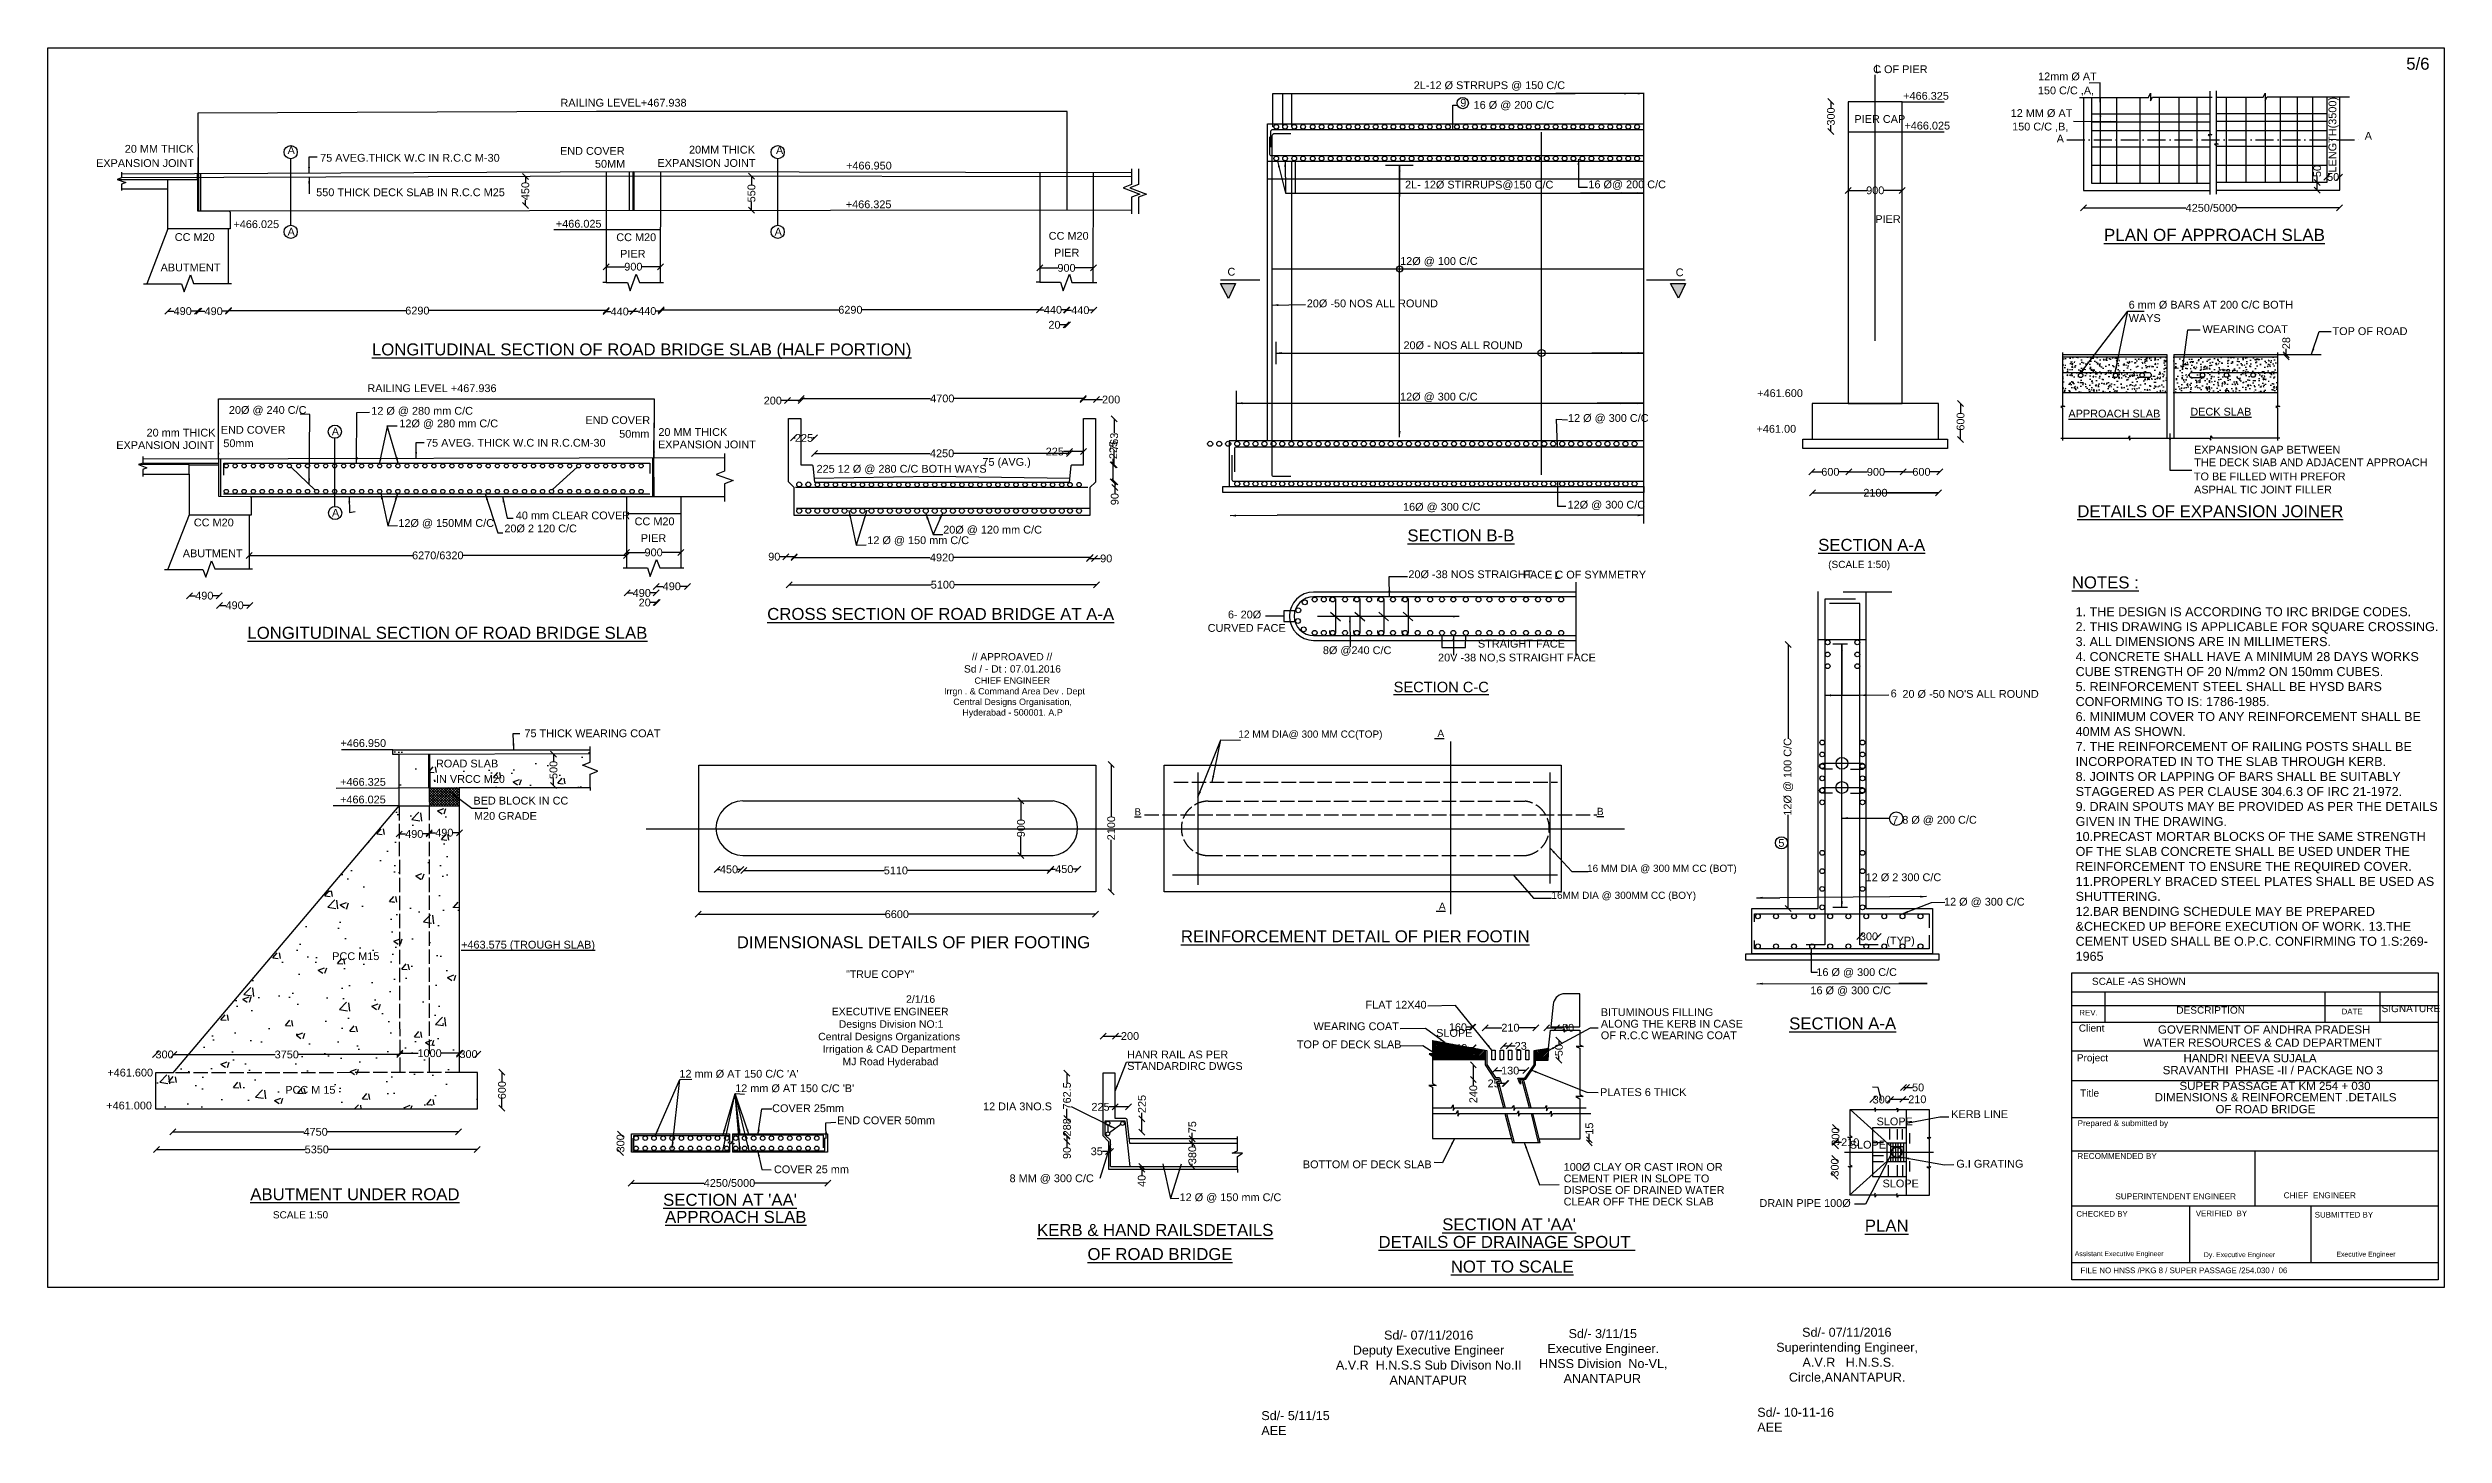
# Model space of a CAD drawing. Header units: millimetres. Extents: x 5124 to 2776411, y 2311 to 44880200.
# Drawn here: x 2736419 to 2776411, y 44857051 to 44880200 of the extents above.
import ezdxf

# ---------------------------------------------------------------- set-up
doc = ezdxf.new("R2010")
doc.units = ezdxf.units.MM
doc.header["$MEASUREMENT"] = 0
doc.linetypes.add('ACAD_ISO02W100', pattern=[15, 12, -3])
doc.linetypes.add('ACAD_ISO10W100', pattern=[18, 12, -3, 0, -3])
for name, color, linetype in [('DIMENSION', 7, 'Continuous'), ('DRAWING', 2, 'Continuous'), ('TEXT', 7, 'Continuous')]:
    doc.layers.add(name, color=color, linetype=linetype)
doc.styles.get("Standard").update_dxf_attribs({"font": 'arial.ttf', "height": 130})
doc.dimstyles.get("Standard").update_dxf_attribs({"dimtxt": 130, "dimasz": 100, "dimexe": 0.18, "dimexo": 0.0625, "dimgap": 0.09, "dimtad": 0, "dimdec": 0, "dimzin": 0, "dimdsep": 46, "dimtxsty": 'Standard', "dimblk": 'OBLIQUE', "dimcen": 0.09, "dimse1": 1, "dimse2": 1, "dimadec": 0, "dimazin": 0, "dimtfac": 1, "dimtdec": 0, "dimtofl": 0, "dimtmove": 0, "dimatfit": 3, "dimfxl": 1, "dimtolj": 1, "dimtzin": 0, "dimarcsym": 0})
pattern_1 = [(45, (0, 0), (-13.258252147, 13.258252147), [])]

msp = doc.modelspace()

# ---------------------------------------------------------------- texts
at = {"layer": 'DIMENSION', "color": 0}
for s, height, p in [('5/6', 200, (2775779.3, 44879836.7)), ('C', 130, (2756105.6, 44876400.2)), ('C', 130, (2763586.9, 44876390.1)), ('SCALE -AS SHOWN', 120, (2770533.8, 44864562.6)), ('DESCRIPTION ', 120, (2771942.2, 44864083.4)), ('SIGNATURE', 120, (2775367.4, 44864108.9)), ('Client', 120, (2770314, 44863783.5)), ('Project', 120, (2770281.2, 44863287.6)), ('Title', 120, (2770335.8, 44862699.1))]:
    msp.add_text(s, height=height, dxfattribs=at).set_placement(p)
at = {"layer": 'DIMENSION', "color": 0, "insert": (2770261.1, 44870867.1), "char_height": 150, "width": 6062.051, "attachment_point": 1}
msp.add_mtext('1. THE DESIGN IS ACCORDING TO IRC BRIDGE CODES. \\P2. THIS DRAWING IS APPLICABLE FOR SQUARE CROSSING. \\P3. ALL DIMENSIONS ARE IN MILLIMETERS. \\P4. CONCRETE SHALL HAVE A MINIMUM 28 DAYS WORKS CUBE STRENGTH OF 20 N/mm2 ON 150mm CUBES. \\P5. REINFORCEMENT STEEL SHALL BE HYSD BARS CONFORMING TO IS: 1786-1985. \\P6. MINIMUM COVER TO ANY REINFORCEMENT SHALL BE 40MM AS SHOWN. \\P7. THE REINFORCEMENT OF RAILING POSTS SHALL BE INCORPORATED IN TO THE SLAB THROUGH KERB. \\P8. JOINTS OR LAPPING OF BARS SHALL BE SUITABLY STAGGERED AS PER CLAUSE 304.6.3 OF IRC 21-1972. \\P9. DRAIN SPOUTS MAY BE PROVIDED AS PER THE DETAILS GIVEN IN THE DRAWING. \\P10.PRECAST MORTAR BLOCKS OF THE SAME STRENGTH OF THE SLAB CONCRETE SHALL BE USED UNDER THE REINFORCEMENT TO ENSURE THE REQUIRED COVER. \\P11.PROPERLY BRACED STEEL PLATES SHALL BE USED AS SHUTTERING. \\P12.BAR BENDING SCHEDULE MAY BE PREPARED &CHECKED UP BEFORE EXECUTION OF WORK. 13.THE CEMENT USED SHALL BE O.P.C. CONFIRMING TO 1.S:269- 1965 ', dxfattribs=at)
at = {"layer": 'TEXT', "color": 0}
for s, height, p in [('C OF PIER', 130, (2766882, 44879779.9)), ('L', 130, (2766916.6, 44879789.2)), ('2L-12 Ø STRRUPS @ 150 C/C', 130, (2759214.6, 44879513.1)), ('150 C/C ,A,', 130, (2769631.3, 44879426.2)), ('12mm Ø AT', 130, (2769634.7, 44879660)), ('RAILING LEVEL+467.938', 130, (2744973.4, 44879220.9)), ('9 ', 130, (2759991.1, 44879220.6)), ('16 Ø @ 200 C/C', 130, (2760213.4, 44879184.6)), ('+466.325', 130, (2767383.3, 44879335.7)), ('12 MM Ø AT ', 130, (2769177.3, 44879048.1)), ('PIER CAP', 130, (2766569.4, 44878949.2)), ('+466.025', 130, (2767403.6, 44878838.7)), ('150 C/C ,B,', 130, (2769201.5, 44878823)), ('A', 130, (2769945.3, 44878622.1)), ('A', 130, (2775086.2, 44878668.7)), ('EXPANSION JOINT', 130, (2737222.3, 44878213.6)), ('20 MM THICK', 130, (2737701.9, 44878451.5)), ('A', 130, (2740418.6, 44878428.6)), ('75 AVEG.THICK W.C IN R.C.C M-30', 130, (2740962.6, 44878301.5)), ('END COVER', 130, (2744965.2, 44878416.3)), ('50MM', 130, (2745548.6, 44878201.7)), ('EXPANSION JOINT', 130, (2746593.9, 44878215.4)), ('20MM THICK', 130, (2747118.5, 44878437.6)), ('A', 130, (2748570.1, 44878428.6)), ('+466.950', 130, (2749740, 44878171.4)), ('2L- 12Ø STIRRUPS@150 C/C', 130, (2759069.6, 44877854.5)), ('16 Ø@ 200 C/C', 130, (2762129.5, 44877858.3)), ('550 THICK DECK SLAB IN R.C.C M25', 130, (2740896.5, 44877726.2)), ('+466.325', 130, (2749734.8, 44877525.5)), ('CC M20', 130, (2738535.8, 44876978.9)), ('+466.025', 130, (2739515.1, 44877193.8)), ('A', 130, (2740418.6, 44877068)), ('+466.025', 130, (2744895.9, 44877201.3)), ('A', 130, (2748547.1, 44877068)), ('CC M20', 130, (2753122, 44876999.4)), ('PIER', 130, (2766918, 44877279.3)), ('%%UPLAN OF APPROACH SLAB', 203.126, (2770733.3, 44876978.9)), ('CC M20', 130, (2745904.5, 44876976.1)), ('PIER', 130, (2745969, 44876700.2)), ('PIER', 130, (2753209.8, 44876718.9)), ('12Ø @ 100 C/C', 130, (2758987.7, 44876578.5)), ('ABUTMENT', 130, (2738299.4, 44876471.6)), ('20Ø -50 NOS ALL ROUND', 130, (2757429.4, 44875871.7)), ('6 mm Ø BARS AT 200 C/C BOTH', 130, (2771146.5, 44875849.9)), ('WAYS', 130, (2771146.5, 44875627.7)), ('WEARING COAT', 130, (2772379.2, 44875441.4)), ('TOP OF ROAD', 130, (2774548.6, 44875408.5)), ('%%ULONGITUDINAL SECTION OF ROAD BRIDGE SLAB (HALF PORTION)', 200, (2741827.1, 44875069)), ('20Ø - NOS ALL ROUND', 130, (2759043.2, 44875173.4)), ('RAILING LEVEL +467.936', 130, (2741751.1, 44874456.7)), ('12Ø @ 300 C/C', 130, (2758986.1, 44874316)), ('+461.600', 130, (2764946.9, 44874374)), ('20Ø @ 240 C/C', 130, (2739439.4, 44874093.2)), ('12 Ø @ 280 mm C/C', 130, (2741815.8, 44874079.2)), ('12Ø @ 280 mm C/C', 130, (2742284.8, 44873868.7)), ('END COVER', 130, (2745390, 44873923.3)), ('12 Ø @ 300 C/C', 130, (2761789, 44873959.5)), ('+461.00', 130, (2764935.3, 44873778.7)), ('%%UAPPROACH SLAB', 130, (2770140.7, 44874033.6)), ('%%UDECK SLAB', 130, (2772175.2, 44874064.5)), ('EXPANSION JOINT', 130, (2737559.6, 44873507.3)), ('20 mm THICK', 130, (2738065.3, 44873715.4)), ('END COVER', 130, (2739304.3, 44873761.7)), ('50mm', 130, (2739346.7, 44873538.1)), ('A', 130, (2741156.4, 44873733.4)), ('75 AVEG. THICK W.C IN R.C.CM-30', 130, (2742729.1, 44873545.6)), ('50mm', 130, (2745953.5, 44873695.3)), ('EXPANSION JOINT', 130, (2746600.3, 44873517.9)), ('20 MM THICK', 130, (2746606.8, 44873725.2)), ('EXPANSION GAP BETWEEN', 130, (2772237.9, 44873430.7)), ('225 12 Ø @ 280 C/C BOTH WAYS ', 130, (2749247.6, 44873111.8)), ('75 (AVG.)', 130, (2752015.5, 44873226.8)), ('TO BE FILLED WITH PREFOR', 130, (2772234.9, 44872984.1)), ('THE DECK SIAB AND ADJACENT APPROACH', 130, (2772240.8, 44873220.5)), ('ASPHAL TIC JOINT FILLER', 130, (2772237.9, 44872765.2)), ('CC M20', 130, (2738854.4, 44872215.9)), ('A', 130, (2741159.4, 44872377.3)), ('12Ø @ 150MM C/C', 130, (2742267.6, 44872206.2)), ('40 mm CLEAR COVER', 130, (2744228, 44872333.7)), ('CC M20', 130, (2746210.7, 44872234.4)), ('16Ø @ 300 C/C', 130, (2759035.5, 44872477.4)), ('12Ø @ 300 C/C', 130, (2761781.6, 44872513)), ('%%UDETAILS OF EXPANSION JOINER', 200, (2770289.4, 44872369.1)), ('20Ø 2 120 C/C', 130, (2744036.8, 44872116.2)), ('PIER', 130, (2746314.7, 44871955.1)), ('12 Ø @ 150 mm C/C', 130, (2750094.6, 44871919.8)), ('20Ø @ 120 mm C/C', 130, (2751361.3, 44872095.7)), ('%%USECTION B-B', 200, (2759108.7, 44871964.7)), ('%%USECTION A-A', 200, (2765964.5, 44871807.3)), ('ABUTMENT', 130, (2738669.7, 44871700)), ('(SCALE 1:50)', 120, (2766131.3, 44871520.9)), ('20Ø -38 NOS STRAIGHT', 130, (2759125.5, 44871351.8)), ('FACE C OF SYMMETRY', 130, (2761043.8, 44871345.9)), ('L', 130, (2761563.5, 44871337.1)), ('%%UNOTES :', 200, (2770197.5, 44871180.9)), ('%%UCROSS SECTION OF ROAD BRIDGE AT A-A', 200, (2748423.8, 44870654.3)), ('6- 20Ø', 130, (2756113.5, 44870680.1)), ('%%ULONGITUDINAL SECTION OF ROAD BRIDGE SLAB', 200, (2739748.4, 44870339.3)), ('CURVED FACE', 130, (2755775.2, 44870455.9)), ('STRAIGHT FACE', 130, (2760285.5, 44870192.4)), ('8Ø @240 C/C', 130, (2757698, 44870083.9)), ('20V -38 NO,S STRAIGHT FACE', 130, (2759620.2, 44869962.1)), ('%%USECTION C-C', 175, (2758878.9, 44869447.5)), ('6', 130, (2767174.2, 44869362.5)), ("20 Ø -50 NO'S ALL ROUND", 130, (2767370.7, 44869354.9)), ('75 THICK WEARING COAT', 130, (2744371.9, 44868697.8)), ('12 MM DIA@ 300 MM CC(TOP)', 120, (2756287.3, 44868689.3)), ('%%U A', 120, (2759563.2, 44868702.2)), ('+466.950', 130, (2741300.6, 44868534.4)), ('ROAD SLAB', 130, (2742895.1, 44868193.1)), ('+466.325', 130, (2741296.1, 44867886.8)), ('IN VRCC M20', 130, (2742895.8, 44867935.6)), ('+466.025', 130, (2741294.7, 44867592.6)), ('BED BLOCK IN CC', 130, (2743520.2, 44867573.4)), ('%%UB', 120, (2762272.5, 44867399.4)), ('M20 GRADE', 130, (2743529.9, 44867318.9)), ('%%UB', 120, (2754552.7, 44867391.7)), ('7', 130, (2767198.1, 44867248.2)), (' 8 Ø @ 200 C/C', 130, (2767317.7, 44867254.1)), ('5', 130, (2765299.9, 44866868.3)), ('16 MM DIA @ 300 MM CC (BOT)', 120, (2762106.6, 44866449.4)), ('12 Ø 2 300 C/C', 130, (2766756.7, 44866294.8)), ('%%U A', 120, (2759588, 44865818.6)), ('16MM DIA @ 300MM CC (BOY)', 120, (2761511.9, 44865999.1)), ('12 Ø @ 300 C/C', 130, (2768065.3, 44865886.8)), ('%%U+463.575 (TROUGH SLAB)', 130, (2743314.7, 44865170.3)), ('DIMENSIONASL DETAILS OF PIER FOOTING', 200, (2747916.4, 44865176)), ('%%UREINFORCEMENT DETAIL OF PIER FOOTIN', 200, (2755327.7, 44865274.3)), ('(TYP)', 130, (2767102.6, 44865238.7)), ('PCC M15', 130, (2741163.6, 44864978.1)), ('16 Ø @ 300 C/C', 130, (2765934.3, 44864711.8)), ('16 Ø @ 300 C/C', 130, (2765835.4, 44864407.5)), ('WEARING COAT', 130, (2757542.7, 44863808.5)), ('FLAT 12X40', 130, (2758409.4, 44864167.9)), ('ALONG THE KERB IN CASE', 130, (2762337.1, 44863850.7)), ('BITUMINOUS FILLING ', 130, (2762337.1, 44864043.5)), ('%%USECTION A-A', 200, (2765480.3, 44863820.6)), ('REV.', 94.41, (2770323, 44864053.1)), ('DATE ', 94.41, (2774700, 44864071.6)), ('TOP OF DECK SLAB ', 130, (2757263.5, 44863506.5)), ('SLOPE', 130, (2759588.8, 44863697.7)), ('OF R.C.C WEARING COAT', 130, (2762337.1, 44863658)), ('WATER RESOURCES & CAD DEPARTMENT ', 137.612, (2771391.5, 44863531.2)), ('GOVERNMENT OF ANDHRA PRADESH ', 137.612, (2771635.6, 44863750)), ('+461.600', 130, (2737411, 44863035)), ("12 mm Ø AT 150 C/C 'A'", 130, (2746958.5, 44863015.6)), ('STANDARDIRC DWGS', 130, (2754431.9, 44863145)), ('HANR RAIL AS PER ', 130, (2754431.9, 44863337.8)), ('SRAVANTHI  PHASE -II / PACKAGE NO 3', 137.612, (2771714.4, 44863072.8)), ('HANDRI NEEVA SUJALA ', 137.612, (2772061.5, 44863272.1)), ('PCC M 15', 130, (2740380.4, 44862747.7)), ("12 mm Ø AT 150 C/C 'B'", 130, (2747888.6, 44862773.6)), ('PLATES 6 THICK', 130, (2762323.6, 44862708.5)), ('DIMENSIONS & REINFORCEMENT .DETAILS', 137.612, (2771579.9, 44862620)), ('SUPER PASSAGE AT KM 254 + 030', 137.612, (2771994.5, 44862809.5)), ('+461.000', 130, (2737392.9, 44862485.7)), ('COVER 25mm', 130, (2748506, 44862440.6)), ('END COVER 50mm', 130, (2749589.3, 44862238.6)), ('12 DIA 3NO.S', 130, (2752026, 44862471.2)), ('SLOPE', 130, (2766938.8, 44862220.2)), ('KERB LINE', 130, (2768184.7, 44862341.9)), ('OF ROAD BRIDGE ', 137.612, (2772595.9, 44862422)), ('SLOPE', 130, (2766491, 44861831.6)), ('Prepared & submitted by', 98.295, (2770293, 44862207.2)), ('COVER 25 mm', 130, (2748536.2, 44861420.9)), ('BOTTOM OF DECK SLAB', 130, (2757363.6, 44861504.3)), ('100Ø CLAY OR CAST IRON OR ', 130, (2761716.7, 44861461.3)), ('G.I GRATING', 130, (2768270.3, 44861513.7)), ('RECOMMENDED BY ', 98.295, (2770289, 44861659.1)), ('%%UABUTMENT UNDER ROAD', 200, (2739796.8, 44860970.5)), ('8 MM @ 300 C/C', 130, (2752469, 44861271.4)), ('CEMENT PIER IN SLOPE TO ', 130, (2761716.7, 44861268.5)), ('DISPOSE OF DRAINED WATER', 130, (2761716.7, 44861075.7)), ('SLOPE', 130, (2767039.1, 44861184.7)), ('SCALE 1:50', 120, (2740173.6, 44860666.7)), ("%%USECTION AT 'AA'", 200, (2746686.7, 44860877.2)), ('%%UAPPROACH SLAB', 200, (2746718.7, 44860591.9)), ('12 Ø @ 150 mm C/C', 130, (2755306.3, 44860954.7)), ('CLEAR OFF THE DECK SLAB', 130, (2761716.7, 44860882.9)), ('DRAIN PIPE 100Ø', 130, (2764983.9, 44860858.2)), ('CHECKED BY ', 94.408, (2770273.7, 44860695.7)), ('SUPERINTENDENT ENGINEER ', 98.295, (2770923.6, 44860986.2)), ('VERIFIED  BY ', 94.408, (2772266.5, 44860703.7)), ('CHIEF  ENGINEER ', 98.295, (2773733.7, 44861003.5)), ('SUBMITTED BY ', 94.408, (2774252, 44860681.3)), ('%%UKERB & HAND RAILSDETAILS', 200, (2752927.6, 44860374)), ('%%UDETAILS OF DRAINAGE SPOUT ', 200, (2758626.6, 44860174.7)), ("%%USECTION AT 'AA'", 200, (2759689.4, 44860468)), ('%%UPLAN', 200, (2766743.4, 44860446.4)), ('%%UOF ROAD BRIDGE', 200, (2753768.9, 44859972.2)), ('%%UNOT TO SCALE', 200, (2759833, 44859763.7)), ('Assistant Executive Engineer ', 81.912, (2770247, 44860037.1)), ('Dy. Executive Engineer ', 81.912, (2772402.2, 44860020.3)), (' Executive Engineer ', 81.912, (2774582.4, 44860029.4)), ('FILE NO HNSS /PKG 8 / SUPER PASSAGE /254.030 /  06', 94.408, (2770342.2, 44859752.9))]:
    msp.add_text(s, height=height, dxfattribs=at).set_placement(p)
msp.add_text('LENGTH(3500)', height=130, rotation=90, dxfattribs=at).set_placement((2774612.5, 44878120.9))
at = {"layer": 'TEXT', "color": 0, "attachment_point": 1}
for s, insert, char_height, width in [('\\pi594.78;// APPROAVED //  \\P\\pi465.08;Sd / - Dt : 07.01.2016 \\P\\pi640.11;{\\H0.87202x;CHIEF ENGINEER\\P\\pi50.131;  Irrgn . & Command Area Dev . Dept \\P\\pi286.63;Central Designs Organisation, \\P\\pi438;Hyderabad - 500001. A.P}', (2751243.1, 44870101.3), 121.848, 2532.787), ('^I"TRUE COPY"\\P^I^I\\P^I^I^I2/1/16\\P\\pi211.12; EXECUTIVE ENGINEER \\P\\pi327.81; Designs Division NO:1 \\P\\pi33.041;Central Designs Organizations  \\P\\pi107.01;Irrigation & CAD Department \\P\\pi390.73; MJ Road Hyderabad  ', (2749241, 44864806.3), 125, 2418.912), ('\\pi812.88;Sd/- 07/11/2016 \\P\\pi291.81;Deputy Executive Engineer  \\P\\pi9.5668;A.V.R  H.N.S.S Sub Divison No.II \\P\\pi904.14;ANANTAPUR ', (2757906, 44858794.6), 150, 3098.022), ('\\pi538.51;Sd/- 3/11/15 \\P\\pi185.97;Executive Engineer.   \\P\\pi46.811;HNSS Division  No-VL, \\P\\pi455.58;ANANTAPUR ', (2761259.8, 44858820), 150, 2200.887), ('\\pi1033.8;Sd/- 07/11/2016 \\P\\pi601.48;Superintending Engineer,\\P\\pi981.45; A.V.R   H.N.S.S. \\P\\pi812.11;Circle,ANANTAPUR.', (2764663.1, 44858841.6), 150, 3539.939), ('\\A1;Sd/- 10-11-16\\PAEE', (2764948, 44857506), 150, 1258.22), ('Sd/- 5/11/15 AEE', (2756670.9, 44857451.1), 150, 1147.749)]:
    msp.add_mtext(s, dxfattribs=dict(at, insert=insert, char_height=char_height, width=width))

# ---------------------------------------------------------------- blocks, each defined once
blk = doc.blocks.new('_Oblique')
at = {"color": 0, "linetype": 'ByBlock', "lineweight": -2}
blk.add_line((-0.5, -0.5), (0.5, 0.5), dxfattribs=at)
blk = doc.blocks.new('*D4')
at = {"layer": 'Defpoints', "color": 0, "transparency": 16777216}
for p in [(2738422, 44875808), (2738422, 44875792), (2738913, 44875800)]:
    blk.add_point(p, dxfattribs=at)
at = {"layer": 'DIMENSION', "color": 0, "lineweight": -2, "transparency": 16777216}
for p, q in [((2738422, 44875808), (2738522, 44875808)), ((2738913, 44875808), (2738814, 44875808))]:
    blk.add_line(p, q, dxfattribs=at)
at = {"layer": 'DIMENSION', "color": 0, "lineweight": -2, "transparency": 16777216, "xscale": 100, "yscale": 100, "zscale": 100, "rotation": 180}
blk.add_blockref('_Oblique', (2738422, 44875808), dxfattribs=at)
at = {"layer": 'DIMENSION', "color": 0, "lineweight": -2, "transparency": 16777216, "xscale": 100, "yscale": 100, "zscale": 100}
blk.add_blockref('_Oblique', (2738913, 44875808), dxfattribs=at)
at = {"layer": 'DIMENSION', "color": 0, "transparency": 16777216, "insert": (2738668, 44875808), "char_height": 130, "attachment_point": 5}
blk.add_mtext('\\A1;490', dxfattribs=at)
blk = doc.blocks.new('*D5')
at = {"layer": 'Defpoints', "color": 0, "transparency": 16777216}
for p in [(2738938, 44875806), (2738938, 44875795), (2739432, 44875803)]:
    blk.add_point(p, dxfattribs=at)
at = {"layer": 'DIMENSION', "color": 0, "lineweight": -2, "transparency": 16777216}
for p, q in [((2738938, 44875806), (2739039, 44875806)), ((2739432, 44875806), (2739331, 44875806))]:
    blk.add_line(p, q, dxfattribs=at)
at = {"layer": 'DIMENSION', "color": 0, "lineweight": -2, "transparency": 16777216, "xscale": 100, "yscale": 100, "zscale": 100, "rotation": 180}
blk.add_blockref('_Oblique', (2738938, 44875806), dxfattribs=at)
at = {"layer": 'DIMENSION', "color": 0, "lineweight": -2, "transparency": 16777216, "xscale": 100, "yscale": 100, "zscale": 100}
blk.add_blockref('_Oblique', (2739432, 44875806), dxfattribs=at)
at = {"layer": 'DIMENSION', "color": 0, "transparency": 16777216, "insert": (2739185, 44875806), "char_height": 130, "attachment_point": 5}
blk.add_mtext('\\A1;490', dxfattribs=at)
blk = doc.blocks.new('*D6')
at = {"layer": 'Defpoints', "color": 0, "transparency": 16777216}
for p in [(2739432, 44875806), (2745737, 44875824), (2745737, 44875816)]:
    blk.add_point(p, dxfattribs=at)
at = {"layer": 'DIMENSION', "color": 0, "lineweight": -2, "transparency": 16777216}
for p, q in [((2739432, 44875816), (2742390, 44875816)), ((2745737, 44875816), (2742779, 44875816))]:
    blk.add_line(p, q, dxfattribs=at)
at = {"layer": 'DIMENSION', "color": 0, "lineweight": -2, "transparency": 16777216, "xscale": 100, "yscale": 100, "zscale": 100, "rotation": 180}
blk.add_blockref('_Oblique', (2739432, 44875816), dxfattribs=at)
at = {"layer": 'DIMENSION', "color": 0, "lineweight": -2, "transparency": 16777216, "xscale": 100, "yscale": 100, "zscale": 100}
blk.add_blockref('_Oblique', (2745737, 44875816), dxfattribs=at)
at = {"layer": 'DIMENSION', "color": 0, "transparency": 16777216, "insert": (2742585, 44875816), "char_height": 130, "attachment_point": 5}
blk.add_mtext('\\A1;6290', dxfattribs=at)
blk = doc.blocks.new('*D7')
at = {"layer": 'Defpoints', "color": 0, "transparency": 16777216}
for p in [(2745737, 44875816), (2745737, 44875801), (2746188, 44875825)]:
    blk.add_point(p, dxfattribs=at)
at = {"layer": 'DIMENSION', "color": 0, "lineweight": -2, "transparency": 16777216}
for p, q in [((2745737, 44875801), (2745816, 44875801)), ((2746188, 44875801), (2746109, 44875801))]:
    blk.add_line(p, q, dxfattribs=at)
at = {"layer": 'DIMENSION', "color": 0, "lineweight": -2, "transparency": 16777216, "xscale": 100, "yscale": 100, "zscale": 100, "rotation": 180}
blk.add_blockref('_Oblique', (2745737, 44875801), dxfattribs=at)
at = {"layer": 'DIMENSION', "color": 0, "lineweight": -2, "transparency": 16777216, "xscale": 100, "yscale": 100, "zscale": 100}
blk.add_blockref('_Oblique', (2746188, 44875801), dxfattribs=at)
at = {"layer": 'DIMENSION', "color": 0, "transparency": 16777216, "insert": (2745962, 44875801), "char_height": 130, "attachment_point": 5}
blk.add_mtext('\\A1;440', dxfattribs=at)
blk = doc.blocks.new('*D8')
at = {"layer": 'Defpoints', "color": 0, "transparency": 16777216}
for p in [(2746188, 44875801), (2746655, 44875809), (2746655, 44875801)]:
    blk.add_point(p, dxfattribs=at)
at = {"layer": 'DIMENSION', "color": 0, "lineweight": -2, "transparency": 16777216}
for p, q in [((2746188, 44875809), (2746276, 44875809)), ((2746655, 44875809), (2746568, 44875809))]:
    blk.add_line(p, q, dxfattribs=at)
at = {"layer": 'DIMENSION', "color": 0, "lineweight": -2, "transparency": 16777216, "xscale": 100, "yscale": 100, "zscale": 100, "rotation": 180}
blk.add_blockref('_Oblique', (2746188, 44875809), dxfattribs=at)
at = {"layer": 'DIMENSION', "color": 0, "lineweight": -2, "transparency": 16777216, "xscale": 100, "yscale": 100, "zscale": 100}
blk.add_blockref('_Oblique', (2746655, 44875809), dxfattribs=at)
at = {"layer": 'DIMENSION', "color": 0, "transparency": 16777216, "insert": (2746422, 44875809), "char_height": 130, "attachment_point": 5}
blk.add_mtext('\\A1;440', dxfattribs=at)
blk = doc.blocks.new('*D9')
at = {"layer": 'Defpoints', "color": 0, "transparency": 16777216}
for p in [(2746655, 44875809), (2752970, 44875830), (2752970, 44875815)]:
    blk.add_point(p, dxfattribs=at)
at = {"layer": 'DIMENSION', "color": 0, "lineweight": -2, "transparency": 16777216}
for p, q in [((2746655, 44875830), (2749618, 44875830)), ((2752970, 44875830), (2750007, 44875830))]:
    blk.add_line(p, q, dxfattribs=at)
at = {"layer": 'DIMENSION', "color": 0, "lineweight": -2, "transparency": 16777216, "xscale": 100, "yscale": 100, "zscale": 100, "rotation": 180}
blk.add_blockref('_Oblique', (2746655, 44875830), dxfattribs=at)
at = {"layer": 'DIMENSION', "color": 0, "lineweight": -2, "transparency": 16777216, "xscale": 100, "yscale": 100, "zscale": 100}
blk.add_blockref('_Oblique', (2752970, 44875830), dxfattribs=at)
at = {"layer": 'DIMENSION', "color": 0, "transparency": 16777216, "insert": (2749812, 44875830), "char_height": 130, "attachment_point": 5}
blk.add_mtext('\\A1;6290', dxfattribs=at)
blk = doc.blocks.new('*D10')
at = {"layer": 'Defpoints', "color": 0, "transparency": 16777216}
for p in [(2752970, 44875830), (2752970, 44875830), (2753417, 44875816)]:
    blk.add_point(p, dxfattribs=at)
at = {"layer": 'DIMENSION', "color": 0, "lineweight": -2, "transparency": 16777216}
for p, q in [((2752970, 44875830), (2753047, 44875830)), ((2753417, 44875830), (2753340, 44875830))]:
    blk.add_line(p, q, dxfattribs=at)
at = {"layer": 'DIMENSION', "color": 0, "lineweight": -2, "transparency": 16777216, "xscale": 100, "yscale": 100, "zscale": 100, "rotation": 180}
blk.add_blockref('_Oblique', (2752970, 44875830), dxfattribs=at)
at = {"layer": 'DIMENSION', "color": 0, "lineweight": -2, "transparency": 16777216, "xscale": 100, "yscale": 100, "zscale": 100}
blk.add_blockref('_Oblique', (2753417, 44875830), dxfattribs=at)
at = {"layer": 'DIMENSION', "color": 0, "transparency": 16777216, "insert": (2753193, 44875830), "char_height": 130, "attachment_point": 5}
blk.add_mtext('\\A1;440', dxfattribs=at)
blk = doc.blocks.new('*D11')
at = {"layer": 'Defpoints', "color": 0, "transparency": 16777216}
for p in [(2753427, 44875820), (2753873, 44875823), (2753873, 44875816)]:
    blk.add_point(p, dxfattribs=at)
at = {"layer": 'DIMENSION', "color": 0, "lineweight": -2, "transparency": 16777216}
for p, q in [((2753427, 44875823), (2753504, 44875823)), ((2753873, 44875823), (2753796, 44875823))]:
    blk.add_line(p, q, dxfattribs=at)
at = {"layer": 'DIMENSION', "color": 0, "lineweight": -2, "transparency": 16777216, "xscale": 100, "yscale": 100, "zscale": 100, "rotation": 180}
blk.add_blockref('_Oblique', (2753427, 44875823), dxfattribs=at)
at = {"layer": 'DIMENSION', "color": 0, "lineweight": -2, "transparency": 16777216, "xscale": 100, "yscale": 100, "zscale": 100}
blk.add_blockref('_Oblique', (2753873, 44875823), dxfattribs=at)
at = {"layer": 'DIMENSION', "color": 0, "transparency": 16777216, "insert": (2753650, 44875823), "char_height": 130, "attachment_point": 5}
blk.add_mtext('\\A1;440', dxfattribs=at)
blk = doc.blocks.new('*D12')
at = {"layer": 'Defpoints', "color": 0, "transparency": 16777216}
for p in [(2752972, 44876531), (2753867, 44876529), (2753867, 44876529)]:
    blk.add_point(p, dxfattribs=at)
at = {"layer": 'DIMENSION', "color": 0, "lineweight": -2, "transparency": 16777216}
for p, q in [((2752972, 44876529), (2753276, 44876529)), ((2753867, 44876529), (2753563, 44876529))]:
    blk.add_line(p, q, dxfattribs=at)
at = {"layer": 'DIMENSION', "color": 0, "lineweight": -2, "transparency": 16777216, "xscale": 100, "yscale": 100, "zscale": 100, "rotation": 180}
blk.add_blockref('_Oblique', (2752972, 44876529), dxfattribs=at)
at = {"layer": 'DIMENSION', "color": 0, "lineweight": -2, "transparency": 16777216, "xscale": 100, "yscale": 100, "zscale": 100}
blk.add_blockref('_Oblique', (2753867, 44876529), dxfattribs=at)
at = {"layer": 'DIMENSION', "color": 0, "transparency": 16777216, "insert": (2753419, 44876529), "char_height": 130, "attachment_point": 5}
blk.add_mtext('\\A1;900', dxfattribs=at)
blk = doc.blocks.new('*D13')
at = {"layer": 'Defpoints', "color": 0, "transparency": 16777216}
for p in [(2748128, 44878058), (2748161, 44878058), (2748127, 44877491)]:
    blk.add_point(p, dxfattribs=at)
at = {"layer": 'DIMENSION', "color": 0, "lineweight": -2, "transparency": 16777216}
for p, q in [((2748161, 44878058), (2748161, 44877918)), ((2748161, 44877491), (2748161, 44877631))]:
    blk.add_line(p, q, dxfattribs=at)
at = {"layer": 'DIMENSION', "color": 0, "lineweight": -2, "transparency": 16777216, "xscale": 100, "yscale": 100, "zscale": 100}
for p, rotation in [((2748161, 44878058), 90), ((2748161, 44877491), 270)]:
    blk.add_blockref('_Oblique', p, dxfattribs=dict(at, rotation=rotation))
at = {"layer": 'DIMENSION', "color": 0, "transparency": 16777216, "insert": (2748161, 44877775), "char_height": 130, "attachment_point": 5, "rotation": 90}
blk.add_mtext('\\A1;550', dxfattribs=at)
blk = doc.blocks.new('*D14')
at = {"layer": 'Defpoints', "color": 0, "transparency": 16777216}
for p in [(2745735, 44876529), (2746644, 44876549), (2746644, 44876527)]:
    blk.add_point(p, dxfattribs=at)
at = {"layer": 'DIMENSION', "color": 0, "lineweight": -2, "transparency": 16777216}
for p, q in [((2745735, 44876549), (2746046, 44876549)), ((2746644, 44876549), (2746333, 44876549))]:
    blk.add_line(p, q, dxfattribs=at)
at = {"layer": 'DIMENSION', "color": 0, "lineweight": -2, "transparency": 16777216, "xscale": 100, "yscale": 100, "zscale": 100, "rotation": 180}
blk.add_blockref('_Oblique', (2745735, 44876549), dxfattribs=at)
at = {"layer": 'DIMENSION', "color": 0, "lineweight": -2, "transparency": 16777216, "xscale": 100, "yscale": 100, "zscale": 100}
blk.add_blockref('_Oblique', (2746644, 44876549), dxfattribs=at)
at = {"layer": 'DIMENSION', "color": 0, "transparency": 16777216, "insert": (2746190, 44876549), "char_height": 130, "attachment_point": 5}
blk.add_mtext('\\A1;900', dxfattribs=at)
blk = doc.blocks.new('*D15')
at = {"layer": 'Defpoints', "color": 0, "transparency": 16777216}
for p in [(2738780, 44871059), (2738780, 44871044), (2739277, 44871040)]:
    blk.add_point(p, dxfattribs=at)
at = {"layer": 'DIMENSION', "color": 0, "lineweight": -2, "transparency": 16777216}
for p, q in [((2738780, 44871059), (2738882, 44871059)), ((2739277, 44871059), (2739175, 44871059))]:
    blk.add_line(p, q, dxfattribs=at)
at = {"layer": 'DIMENSION', "color": 0, "lineweight": -2, "transparency": 16777216, "xscale": 100, "yscale": 100, "zscale": 100, "rotation": 180}
blk.add_blockref('_Oblique', (2738780, 44871059), dxfattribs=at)
at = {"layer": 'DIMENSION', "color": 0, "lineweight": -2, "transparency": 16777216, "xscale": 100, "yscale": 100, "zscale": 100}
blk.add_blockref('_Oblique', (2739277, 44871059), dxfattribs=at)
at = {"layer": 'DIMENSION', "color": 0, "transparency": 16777216, "insert": (2739029, 44871059), "char_height": 130, "attachment_point": 5}
blk.add_mtext('\\A1;490', dxfattribs=at)
blk = doc.blocks.new('*D16')
at = {"layer": 'Defpoints', "color": 0, "transparency": 16777216}
for p in [(2739281, 44871063), (2739788, 44871074), (2739788, 44870898)]:
    blk.add_point(p, dxfattribs=at)
at = {"layer": 'DIMENSION', "color": 0, "lineweight": -2, "transparency": 16777216}
for p, q in [((2739281, 44870898), (2739389, 44870898)), ((2739788, 44870898), (2739681, 44870898))]:
    blk.add_line(p, q, dxfattribs=at)
at = {"layer": 'DIMENSION', "color": 0, "lineweight": -2, "transparency": 16777216, "xscale": 100, "yscale": 100, "zscale": 100, "rotation": 180}
blk.add_blockref('_Oblique', (2739281, 44870898), dxfattribs=at)
at = {"layer": 'DIMENSION', "color": 0, "lineweight": -2, "transparency": 16777216, "xscale": 100, "yscale": 100, "zscale": 100}
blk.add_blockref('_Oblique', (2739788, 44870898), dxfattribs=at)
at = {"layer": 'DIMENSION', "color": 0, "transparency": 16777216, "insert": (2739535, 44870898), "char_height": 130, "attachment_point": 5}
blk.add_mtext('\\A1;490', dxfattribs=at)
blk = doc.blocks.new('*D17')
at = {"layer": 'Defpoints', "color": 0, "transparency": 16777216}
for p in [(2746088, 44871104), (2746088, 44871049), (2746572, 44871056)]:
    blk.add_point(p, dxfattribs=at)
at = {"layer": 'DIMENSION', "color": 0, "lineweight": -2, "transparency": 16777216}
for p, q in [((2746088, 44871104), (2746184, 44871104)), ((2746572, 44871104), (2746476, 44871104))]:
    blk.add_line(p, q, dxfattribs=at)
at = {"layer": 'DIMENSION', "color": 0, "lineweight": -2, "transparency": 16777216, "xscale": 100, "yscale": 100, "zscale": 100, "rotation": 180}
blk.add_blockref('_Oblique', (2746088, 44871104), dxfattribs=at)
at = {"layer": 'DIMENSION', "color": 0, "lineweight": -2, "transparency": 16777216, "xscale": 100, "yscale": 100, "zscale": 100}
blk.add_blockref('_Oblique', (2746572, 44871104), dxfattribs=at)
at = {"layer": 'DIMENSION', "color": 0, "transparency": 16777216, "insert": (2746330, 44871104), "char_height": 130, "attachment_point": 5}
blk.add_mtext('\\A1;490', dxfattribs=at)
blk = doc.blocks.new('*D18')
at = {"layer": 'Defpoints', "color": 0, "transparency": 16777216}
for p in [(2747091, 44871215), (2746572, 44871056), (2747091, 44871054)]:
    blk.add_point(p, dxfattribs=at)
at = {"layer": 'DIMENSION', "color": 0, "lineweight": -2, "transparency": 16777216}
for p, q in [((2746572, 44871215), (2746685, 44871215)), ((2747091, 44871215), (2746977, 44871215))]:
    blk.add_line(p, q, dxfattribs=at)
at = {"layer": 'DIMENSION', "color": 0, "lineweight": -2, "transparency": 16777216, "xscale": 100, "yscale": 100, "zscale": 100, "rotation": 180}
blk.add_blockref('_Oblique', (2746572, 44871215), dxfattribs=at)
at = {"layer": 'DIMENSION', "color": 0, "lineweight": -2, "transparency": 16777216, "xscale": 100, "yscale": 100, "zscale": 100}
blk.add_blockref('_Oblique', (2747091, 44871215), dxfattribs=at)
at = {"layer": 'DIMENSION', "color": 0, "transparency": 16777216, "insert": (2746831, 44871215), "char_height": 130, "attachment_point": 5}
blk.add_mtext('\\A1;490', dxfattribs=at)
blk = doc.blocks.new('*D19')
at = {"layer": 'Defpoints', "color": 0, "transparency": 16777216}
for p in [(2746573, 44871032), (2746573, 44870945), (2746588, 44871031)]:
    blk.add_point(p, dxfattribs=at)
at = {"layer": 'DIMENSION', "color": 0, "lineweight": -2, "transparency": 16777216}
for p, q in [((2746573, 44870945), (2746473, 44870945)), ((2746588, 44870945), (2746573, 44870945))]:
    blk.add_line(p, q, dxfattribs=at)
at = {"layer": 'DIMENSION', "color": 0, "lineweight": -2, "transparency": 16777216, "xscale": 100, "yscale": 100, "zscale": 100, "rotation": 180}
blk.add_blockref('_Oblique', (2746573, 44870945), dxfattribs=at)
at = {"layer": 'DIMENSION', "color": 0, "lineweight": -2, "transparency": 16777216, "xscale": 100, "yscale": 100, "zscale": 100}
blk.add_blockref('_Oblique', (2746588, 44870945), dxfattribs=at)
at = {"layer": 'DIMENSION', "color": 0, "transparency": 16777216, "insert": (2746379, 44870945), "char_height": 130, "attachment_point": 5}
blk.add_mtext('\\A1;20', dxfattribs=at)
blk = doc.blocks.new('*D20')
at = {"layer": 'Defpoints', "color": 0, "transparency": 16777216}
for p in [(2746074, 44871764), (2746982, 44871781), (2746982, 44871764)]:
    blk.add_point(p, dxfattribs=at)
at = {"layer": 'DIMENSION', "color": 0, "lineweight": -2, "transparency": 16777216}
for p, q in [((2746074, 44871781), (2746385, 44871781)), ((2746982, 44871781), (2746672, 44871781))]:
    blk.add_line(p, q, dxfattribs=at)
at = {"layer": 'DIMENSION', "color": 0, "lineweight": -2, "transparency": 16777216, "xscale": 100, "yscale": 100, "zscale": 100, "rotation": 180}
blk.add_blockref('_Oblique', (2746074, 44871781), dxfattribs=at)
at = {"layer": 'DIMENSION', "color": 0, "lineweight": -2, "transparency": 16777216, "xscale": 100, "yscale": 100, "zscale": 100}
blk.add_blockref('_Oblique', (2746982, 44871781), dxfattribs=at)
at = {"layer": 'DIMENSION', "color": 0, "transparency": 16777216, "insert": (2746528, 44871781), "char_height": 130, "attachment_point": 5}
blk.add_mtext('\\A1;900', dxfattribs=at)
blk = doc.blocks.new('*D21')
at = {"layer": 'Defpoints', "color": 0, "transparency": 16777216}
for p in [(2739778, 44871764), (2739778, 44871731), (2746074, 44871764)]:
    blk.add_point(p, dxfattribs=at)
at = {"layer": 'DIMENSION', "color": 0, "lineweight": -2, "transparency": 16777216}
for p, q in [((2739778, 44871731), (2742505, 44871731)), ((2746074, 44871731), (2743348, 44871731))]:
    blk.add_line(p, q, dxfattribs=at)
at = {"layer": 'DIMENSION', "color": 0, "lineweight": -2, "transparency": 16777216, "xscale": 100, "yscale": 100, "zscale": 100, "rotation": 180}
blk.add_blockref('_Oblique', (2739778, 44871731), dxfattribs=at)
at = {"layer": 'DIMENSION', "color": 0, "lineweight": -2, "transparency": 16777216, "xscale": 100, "yscale": 100, "zscale": 100}
blk.add_blockref('_Oblique', (2746074, 44871731), dxfattribs=at)
at = {"layer": 'DIMENSION', "color": 0, "transparency": 16777216, "insert": (2742926, 44871731), "char_height": 130, "attachment_point": 5}
blk.add_mtext('\\A1;6270/6320', dxfattribs=at)
blk = doc.blocks.new('*D22')
at = {"layer": 'Defpoints', "color": 0, "transparency": 16777216}
for p in [(2752659, 44867633), (2752806, 44867633), (2752806, 44866724)]:
    blk.add_point(p, dxfattribs=at)
at = {"layer": 'DIMENSION', "color": 0, "lineweight": -2, "transparency": 16777216}
for p, q in [((2752659, 44867633), (2752659, 44867322)), ((2752659, 44866724), (2752659, 44867035))]:
    blk.add_line(p, q, dxfattribs=at)
at = {"layer": 'DIMENSION', "color": 0, "lineweight": -2, "transparency": 16777216, "xscale": 100, "yscale": 100, "zscale": 100}
for p, rotation in [((2752659, 44867633), 90), ((2752659, 44866724), 270)]:
    blk.add_blockref('_Oblique', p, dxfattribs=dict(at, rotation=rotation))
at = {"layer": 'DIMENSION', "color": 0, "transparency": 16777216, "insert": (2752659, 44867179), "char_height": 130, "attachment_point": 5, "rotation": 90}
blk.add_mtext('\\A1;900', dxfattribs=at)
blk = doc.blocks.new('*D23')
at = {"layer": 'Defpoints', "color": 0, "transparency": 16777216}
for p in [(2753412, 44875785), (2753412, 44875579), (2753437, 44875787)]:
    blk.add_point(p, dxfattribs=at)
at = {"layer": 'DIMENSION', "color": 0, "lineweight": -2, "transparency": 16777216}
for p, q in [((2753412, 44875579), (2753312, 44875579)), ((2753437, 44875579), (2753412, 44875579))]:
    blk.add_line(p, q, dxfattribs=at)
at = {"layer": 'DIMENSION', "color": 0, "lineweight": -2, "transparency": 16777216, "xscale": 100, "yscale": 100, "zscale": 100, "rotation": 180}
blk.add_blockref('_Oblique', (2753412, 44875579), dxfattribs=at)
at = {"layer": 'DIMENSION', "color": 0, "lineweight": -2, "transparency": 16777216, "xscale": 100, "yscale": 100, "zscale": 100}
blk.add_blockref('_Oblique', (2753437, 44875579), dxfattribs=at)
at = {"layer": 'DIMENSION', "color": 0, "transparency": 16777216, "insert": (2753218, 44875579), "char_height": 130, "attachment_point": 5}
blk.add_mtext('\\A1;20', dxfattribs=at)
blk = doc.blocks.new('*D24')
at = {"layer": 'Defpoints', "color": 0, "transparency": 16777216}
for p in [(2765861, 44873133), (2766476, 44873144), (2766476, 44873125)]:
    blk.add_point(p, dxfattribs=at)
at = {"layer": 'DIMENSION', "color": 0, "lineweight": -2, "transparency": 16777216}
for p, q in [((2765861, 44873125), (2766025, 44873125)), ((2766476, 44873125), (2766312, 44873125))]:
    blk.add_line(p, q, dxfattribs=at)
at = {"layer": 'DIMENSION', "color": 0, "lineweight": -2, "transparency": 16777216, "xscale": 100, "yscale": 100, "zscale": 100, "rotation": 180}
blk.add_blockref('_Oblique', (2765861, 44873125), dxfattribs=at)
at = {"layer": 'DIMENSION', "color": 0, "lineweight": -2, "transparency": 16777216, "xscale": 100, "yscale": 100, "zscale": 100}
blk.add_blockref('_Oblique', (2766476, 44873125), dxfattribs=at)
at = {"layer": 'DIMENSION', "color": 0, "transparency": 16777216, "insert": (2766168, 44873125), "char_height": 130, "attachment_point": 5}
blk.add_mtext('\\A1;600', dxfattribs=at)
blk = doc.blocks.new('*D25')
at = {"layer": 'Defpoints', "color": 0, "transparency": 16777216}
for p in [(2766476, 44873125), (2767383, 44873125), (2767383, 44873125)]:
    blk.add_point(p, dxfattribs=at)
at = {"layer": 'DIMENSION', "color": 0, "lineweight": -2, "transparency": 16777216}
for p, q in [((2766476, 44873125), (2766786, 44873125)), ((2767383, 44873125), (2767073, 44873125))]:
    blk.add_line(p, q, dxfattribs=at)
at = {"layer": 'DIMENSION', "color": 0, "lineweight": -2, "transparency": 16777216, "xscale": 100, "yscale": 100, "zscale": 100, "rotation": 180}
blk.add_blockref('_Oblique', (2766476, 44873125), dxfattribs=at)
at = {"layer": 'DIMENSION', "color": 0, "lineweight": -2, "transparency": 16777216, "xscale": 100, "yscale": 100, "zscale": 100}
blk.add_blockref('_Oblique', (2767383, 44873125), dxfattribs=at)
at = {"layer": 'DIMENSION', "color": 0, "transparency": 16777216, "insert": (2766929, 44873125), "char_height": 130, "attachment_point": 5}
blk.add_mtext('\\A1;900', dxfattribs=at)
blk = doc.blocks.new('*D26')
at = {"layer": 'Defpoints', "color": 0, "transparency": 16777216}
for p in [(2767383, 44873125), (2767993, 44873125), (2767993, 44873125)]:
    blk.add_point(p, dxfattribs=at)
at = {"layer": 'DIMENSION', "color": 0, "lineweight": -2, "transparency": 16777216}
for p, q in [((2767383, 44873125), (2767544, 44873125)), ((2767993, 44873125), (2767832, 44873125))]:
    blk.add_line(p, q, dxfattribs=at)
at = {"layer": 'DIMENSION', "color": 0, "lineweight": -2, "transparency": 16777216, "xscale": 100, "yscale": 100, "zscale": 100, "rotation": 180}
blk.add_blockref('_Oblique', (2767383, 44873125), dxfattribs=at)
at = {"layer": 'DIMENSION', "color": 0, "lineweight": -2, "transparency": 16777216, "xscale": 100, "yscale": 100, "zscale": 100}
blk.add_blockref('_Oblique', (2767993, 44873125), dxfattribs=at)
at = {"layer": 'DIMENSION', "color": 0, "transparency": 16777216, "insert": (2767688, 44873125), "char_height": 130, "attachment_point": 5}
blk.add_mtext('\\A1;600', dxfattribs=at)
blk = doc.blocks.new('*D27')
at = {"layer": 'Defpoints', "color": 0, "transparency": 16777216}
for p in [(2765870, 44872776), (2767970, 44872776), (2767970, 44872776)]:
    blk.add_point(p, dxfattribs=at)
at = {"layer": 'DIMENSION', "color": 0, "lineweight": -2, "transparency": 16777216}
for p, q in [((2765870, 44872776), (2766725, 44872776)), ((2767970, 44872776), (2767115, 44872776))]:
    blk.add_line(p, q, dxfattribs=at)
at = {"layer": 'DIMENSION', "color": 0, "lineweight": -2, "transparency": 16777216, "xscale": 100, "yscale": 100, "zscale": 100, "rotation": 180}
blk.add_blockref('_Oblique', (2765870, 44872776), dxfattribs=at)
at = {"layer": 'DIMENSION', "color": 0, "lineweight": -2, "transparency": 16777216, "xscale": 100, "yscale": 100, "zscale": 100}
blk.add_blockref('_Oblique', (2767970, 44872776), dxfattribs=at)
at = {"layer": 'DIMENSION', "color": 0, "transparency": 16777216, "insert": (2766920, 44872776), "char_height": 130, "attachment_point": 5}
blk.add_mtext('\\A1;2100', dxfattribs=at)
blk = doc.blocks.new('*D28')
at = {"layer": 'Defpoints', "color": 0, "transparency": 16777216}
for p in [(2768323, 44874265), (2768341, 44874265), (2768334, 44873665)]:
    blk.add_point(p, dxfattribs=at)
at = {"layer": 'DIMENSION', "color": 0, "lineweight": -2, "transparency": 16777216}
for p, q in [((2768341, 44874265), (2768341, 44874109)), ((2768341, 44873665), (2768341, 44873821))]:
    blk.add_line(p, q, dxfattribs=at)
at = {"layer": 'DIMENSION', "color": 0, "lineweight": -2, "transparency": 16777216, "xscale": 100, "yscale": 100, "zscale": 100}
for p, rotation in [((2768341, 44874265), 90), ((2768341, 44873665), 270)]:
    blk.add_blockref('_Oblique', p, dxfattribs=dict(at, rotation=rotation))
at = {"layer": 'DIMENSION', "color": 0, "transparency": 16777216, "insert": (2768341, 44873965), "char_height": 130, "attachment_point": 5, "rotation": 90}
blk.add_mtext('\\A1;600', dxfattribs=at)
blk = doc.blocks.new('*D29')
at = {"layer": 'Defpoints', "color": 0, "transparency": 16777216}
for p in [(2766466, 44877792), (2767368, 44877823), (2767368, 44877792)]:
    blk.add_point(p, dxfattribs=at)
at = {"layer": 'DIMENSION', "color": 0, "lineweight": -2, "transparency": 16777216}
for p, q in [((2766466, 44877823), (2766774, 44877823)), ((2767368, 44877823), (2767061, 44877823))]:
    blk.add_line(p, q, dxfattribs=at)
at = {"layer": 'DIMENSION', "color": 0, "lineweight": -2, "transparency": 16777216, "xscale": 100, "yscale": 100, "zscale": 100, "rotation": 180}
blk.add_blockref('_Oblique', (2766466, 44877823), dxfattribs=at)
at = {"layer": 'DIMENSION', "color": 0, "lineweight": -2, "transparency": 16777216, "xscale": 100, "yscale": 100, "zscale": 100}
blk.add_blockref('_Oblique', (2767368, 44877823), dxfattribs=at)
at = {"layer": 'DIMENSION', "color": 0, "transparency": 16777216, "insert": (2766917, 44877823), "char_height": 130, "attachment_point": 5}
blk.add_mtext('\\A1;900', dxfattribs=at)
blk = doc.blocks.new('*D30')
at = {"layer": 'Defpoints', "color": 0, "transparency": 16777216}
for p in [(2766175, 44879306), (2766177, 44879306), (2766183, 44878806)]:
    blk.add_point(p, dxfattribs=at)
at = {"layer": 'DIMENSION', "color": 0, "lineweight": -2, "transparency": 16777216}
for p, q in [((2766177, 44879306), (2766177, 44879199)), ((2766177, 44878806), (2766177, 44878912))]:
    blk.add_line(p, q, dxfattribs=at)
at = {"layer": 'DIMENSION', "color": 0, "lineweight": -2, "transparency": 16777216, "xscale": 100, "yscale": 100, "zscale": 100}
for p, rotation in [((2766177, 44879306), 90), ((2766177, 44878806), 270)]:
    blk.add_blockref('_Oblique', p, dxfattribs=dict(at, rotation=rotation))
at = {"layer": 'DIMENSION', "color": 0, "transparency": 16777216, "insert": (2766177, 44879056), "char_height": 130, "attachment_point": 5, "rotation": 90}
blk.add_mtext('\\A1;300', dxfattribs=at)
blk = doc.blocks.new('*D31')
at = {"layer": 'Defpoints', "color": 0, "transparency": 16777216}
for p in [(2774663, 44877531), (2770391, 44877501), (2774663, 44877509)]:
    blk.add_point(p, dxfattribs=at)
at = {"layer": 'DIMENSION', "color": 0, "lineweight": -2, "transparency": 16777216}
for p, q in [((2770391, 44877531), (2772103, 44877531)), ((2774663, 44877531), (2772951, 44877531))]:
    blk.add_line(p, q, dxfattribs=at)
at = {"layer": 'DIMENSION', "color": 0, "lineweight": -2, "transparency": 16777216, "xscale": 100, "yscale": 100, "zscale": 100, "rotation": 180}
blk.add_blockref('_Oblique', (2770391, 44877531), dxfattribs=at)
at = {"layer": 'DIMENSION', "color": 0, "lineweight": -2, "transparency": 16777216, "xscale": 100, "yscale": 100, "zscale": 100}
blk.add_blockref('_Oblique', (2774663, 44877531), dxfattribs=at)
at = {"layer": 'DIMENSION', "color": 0, "transparency": 16777216, "insert": (2772527, 44877531), "char_height": 130, "attachment_point": 5}
blk.add_mtext('\\A1;4250/5000', dxfattribs=at)
blk = doc.blocks.new('*D32')
at = {"layer": 'Defpoints', "color": 0, "transparency": 16777216}
for p in [(2774293, 44877953), (2774293, 44877953), (2774293, 44877825)]:
    blk.add_point(p, dxfattribs=at)
at = {"layer": 'DIMENSION', "color": 0, "lineweight": -2, "transparency": 16777216}
for p, q in [((2774293, 44877953), (2774293, 44878053)), ((2774293, 44877825), (2774293, 44877953))]:
    blk.add_line(p, q, dxfattribs=at)
at = {"layer": 'DIMENSION', "color": 0, "lineweight": -2, "transparency": 16777216, "xscale": 100, "yscale": 100, "zscale": 100}
for p, rotation in [((2774293, 44877953), 90), ((2774293, 44877825), 270)]:
    blk.add_blockref('_Oblique', p, dxfattribs=dict(at, rotation=rotation))
at = {"layer": 'DIMENSION', "color": 0, "transparency": 16777216, "insert": (2774293, 44878146), "char_height": 130, "attachment_point": 5, "rotation": 90}
blk.add_mtext('\\A1;50', dxfattribs=at)
blk = doc.blocks.new('*D33')
at = {"layer": 'Defpoints', "color": 0, "transparency": 16777216}
for p in [(2774452, 44878075), (2774668, 44878075), (2774668, 44878045)]:
    blk.add_point(p, dxfattribs=at)
at = {"layer": 'DIMENSION', "color": 0, "lineweight": -2, "transparency": 16777216}
for p, q in [((2774452, 44878045), (2774467, 44878045)), ((2774668, 44878045), (2774653, 44878045))]:
    blk.add_line(p, q, dxfattribs=at)
at = {"layer": 'DIMENSION', "color": 0, "lineweight": -2, "transparency": 16777216, "xscale": 100, "yscale": 100, "zscale": 100, "rotation": 180}
blk.add_blockref('_Oblique', (2774452, 44878045), dxfattribs=at)
at = {"layer": 'DIMENSION', "color": 0, "lineweight": -2, "transparency": 16777216, "xscale": 100, "yscale": 100, "zscale": 100}
blk.add_blockref('_Oblique', (2774668, 44878045), dxfattribs=at)
at = {"layer": 'DIMENSION', "color": 0, "transparency": 16777216, "insert": (2774560, 44878045), "char_height": 130, "attachment_point": 5}
blk.add_mtext('\\A1;50', dxfattribs=at)
blk = doc.blocks.new('*D34')
at = {"layer": 'Defpoints', "color": 0, "transparency": 16777216}
for p in [(2773766, 44875080), (2773766, 44875043), (2773777, 44875080)]:
    blk.add_point(p, dxfattribs=at)
at = {"layer": 'DIMENSION', "color": 0, "lineweight": -2, "transparency": 16777216}
for p, q in [((2773777, 44875080), (2773777, 44875180)), ((2773777, 44875043), (2773777, 44875080))]:
    blk.add_line(p, q, dxfattribs=at)
at = {"layer": 'DIMENSION', "color": 0, "lineweight": -2, "transparency": 16777216, "xscale": 100, "yscale": 100, "zscale": 100}
for p, rotation in [((2773777, 44875080), 90), ((2773777, 44875043), 270)]:
    blk.add_blockref('_Oblique', p, dxfattribs=dict(at, rotation=rotation))
at = {"layer": 'DIMENSION', "color": 0, "transparency": 16777216, "insert": (2773777, 44875274), "char_height": 130, "attachment_point": 5, "rotation": 90}
blk.add_mtext('\\A1;28', dxfattribs=at)
blk = doc.blocks.new('*D35')
at = {"layer": 'Defpoints', "color": 0, "transparency": 16777216}
for p in [(2766660, 44865350), (2766964, 44865373), (2766964, 44865350)]:
    blk.add_point(p, dxfattribs=at)
at = {"layer": 'DIMENSION', "color": 0, "lineweight": -2, "transparency": 16777216}
for p, q in [((2766660, 44865373), (2766668, 44865373)), ((2766964, 44865373), (2766955, 44865373))]:
    blk.add_line(p, q, dxfattribs=at)
at = {"layer": 'DIMENSION', "color": 0, "lineweight": -2, "transparency": 16777216, "xscale": 100, "yscale": 100, "zscale": 100, "rotation": 180}
blk.add_blockref('_Oblique', (2766660, 44865373), dxfattribs=at)
at = {"layer": 'DIMENSION', "color": 0, "lineweight": -2, "transparency": 16777216, "xscale": 100, "yscale": 100, "zscale": 100}
blk.add_blockref('_Oblique', (2766964, 44865373), dxfattribs=at)
at = {"layer": 'DIMENSION', "color": 0, "transparency": 16777216, "insert": (2766812, 44865373), "char_height": 130, "attachment_point": 5}
blk.add_mtext('\\A1;300', dxfattribs=at)
blk = doc.blocks.new('*D36')
at = {"layer": 'Defpoints', "color": 0, "transparency": 16777216}
for p in [(2765466, 44870242), (2765532, 44870242), (2765517, 44865838)]:
    blk.add_point(p, dxfattribs=at)
at = {"layer": 'DIMENSION', "color": 0, "lineweight": -2, "transparency": 16777216}
for p, q in [((2765466, 44870242), (2765466, 44868670)), ((2765466, 44865838), (2765466, 44867402))]:
    blk.add_line(p, q, dxfattribs=at)
at = {"layer": 'DIMENSION', "color": 0, "lineweight": -2, "transparency": 16777216, "xscale": 100, "yscale": 100, "zscale": 100}
for p, rotation in [((2765466, 44870242), 90), ((2765466, 44865838), 270)]:
    blk.add_blockref('_Oblique', p, dxfattribs=dict(at, rotation=rotation))
at = {"layer": 'DIMENSION', "color": 0, "transparency": 16777216, "insert": (2765466, 44868036), "char_height": 130, "attachment_point": 5, "rotation": 90}
blk.add_mtext('\\A1;12Ø @ 100 C/C', dxfattribs=at)
blk = doc.blocks.new('*D37')
at = {"layer": 'Defpoints', "color": 0, "transparency": 16777216}
for p in [(2766876, 44862649), (2766876, 44862649), (2767174, 44862654)]:
    blk.add_point(p, dxfattribs=at)
at = {"layer": 'DIMENSION', "color": 0, "lineweight": -2, "transparency": 16777216}
for p, q in [((2766876, 44862649), (2766881, 44862649)), ((2767174, 44862649), (2767168, 44862649))]:
    blk.add_line(p, q, dxfattribs=at)
at = {"layer": 'DIMENSION', "color": 0, "lineweight": -2, "transparency": 16777216, "xscale": 100, "yscale": 100, "zscale": 100, "rotation": 180}
blk.add_blockref('_Oblique', (2766876, 44862649), dxfattribs=at)
at = {"layer": 'DIMENSION', "color": 0, "lineweight": -2, "transparency": 16777216, "xscale": 100, "yscale": 100, "zscale": 100}
blk.add_blockref('_Oblique', (2767174, 44862649), dxfattribs=at)
at = {"layer": 'DIMENSION', "color": 0, "transparency": 16777216, "insert": (2767025, 44862649), "char_height": 130, "attachment_point": 5}
blk.add_mtext('\\A1;300', dxfattribs=at)
blk = doc.blocks.new('*D38')
at = {"layer": 'Defpoints', "color": 0, "transparency": 16777216}
for p in [(2767174, 44862649), (2767375, 44862654), (2767375, 44862649)]:
    blk.add_point(p, dxfattribs=at)
at = {"layer": 'DIMENSION', "color": 0, "lineweight": -2, "transparency": 16777216}
for p, q in [((2767174, 44862654), (2767375, 44862654)), ((2767375, 44862654), (2767475, 44862654))]:
    blk.add_line(p, q, dxfattribs=at)
at = {"layer": 'DIMENSION', "color": 0, "lineweight": -2, "transparency": 16777216, "xscale": 100, "yscale": 100, "zscale": 100, "rotation": 180}
blk.add_blockref('_Oblique', (2767174, 44862654), dxfattribs=at)
at = {"layer": 'DIMENSION', "color": 0, "lineweight": -2, "transparency": 16777216, "xscale": 100, "yscale": 100, "zscale": 100}
blk.add_blockref('_Oblique', (2767375, 44862654), dxfattribs=at)
at = {"layer": 'DIMENSION', "color": 0, "transparency": 16777216, "insert": (2767619, 44862654), "char_height": 130, "attachment_point": 5}
blk.add_mtext('\\A1;210', dxfattribs=at)
blk = doc.blocks.new('*D39')
at = {"layer": 'Defpoints', "color": 0, "transparency": 16777216}
for p in [(2767439, 44862852), (2767388, 44862602), (2767439, 44862601)]:
    blk.add_point(p, dxfattribs=at)
at = {"layer": 'DIMENSION', "color": 0, "lineweight": -2, "transparency": 16777216}
for p, q in [((2767388, 44862852), (2767439, 44862852)), ((2767439, 44862852), (2767539, 44862852))]:
    blk.add_line(p, q, dxfattribs=at)
at = {"layer": 'DIMENSION', "color": 0, "lineweight": -2, "transparency": 16777216, "xscale": 100, "yscale": 100, "zscale": 100, "rotation": 180}
blk.add_blockref('_Oblique', (2767388, 44862852), dxfattribs=at)
at = {"layer": 'DIMENSION', "color": 0, "lineweight": -2, "transparency": 16777216, "xscale": 100, "yscale": 100, "zscale": 100}
blk.add_blockref('_Oblique', (2767439, 44862852), dxfattribs=at)
at = {"layer": 'DIMENSION', "color": 0, "transparency": 16777216, "insert": (2767632, 44862852), "char_height": 130, "attachment_point": 5}
blk.add_mtext('\\A1;50', dxfattribs=at)
blk = doc.blocks.new('*D40')
at = {"layer": 'Defpoints', "color": 0, "transparency": 16777216}
for p in [(2766212, 44862183), (2766255, 44862183), (2766217, 44861880)]:
    blk.add_point(p, dxfattribs=at)
at = {"layer": 'DIMENSION', "color": 0, "lineweight": -2, "transparency": 16777216}
for p, q in [((2766255, 44862183), (2766255, 44862175)), ((2766255, 44861880), (2766255, 44861888))]:
    blk.add_line(p, q, dxfattribs=at)
at = {"layer": 'DIMENSION', "color": 0, "lineweight": -2, "transparency": 16777216, "xscale": 100, "yscale": 100, "zscale": 100}
for p, rotation in [((2766255, 44862183), 90), ((2766255, 44861880), 270)]:
    blk.add_blockref('_Oblique', p, dxfattribs=dict(at, rotation=rotation))
at = {"layer": 'DIMENSION', "color": 0, "transparency": 16777216, "insert": (2766255, 44862032), "char_height": 130, "attachment_point": 5, "rotation": 90}
blk.add_mtext('\\A1;300', dxfattribs=at)
blk = doc.blocks.new('*D41')
at = {"layer": 'Defpoints', "color": 0, "transparency": 16777216}
for p in [(2766255, 44861664), (2766242, 44861371), (2766252, 44861371)]:
    blk.add_point(p, dxfattribs=at)
at = {"layer": 'DIMENSION', "color": 0, "lineweight": -2, "transparency": 16777216}
for p, q in [((2766242, 44861664), (2766242, 44861661)), ((2766242, 44861371), (2766242, 44861374))]:
    blk.add_line(p, q, dxfattribs=at)
at = {"layer": 'DIMENSION', "color": 0, "lineweight": -2, "transparency": 16777216, "xscale": 100, "yscale": 100, "zscale": 100}
for p, rotation in [((2766242, 44861664), 90), ((2766242, 44861371), 270)]:
    blk.add_blockref('_Oblique', p, dxfattribs=dict(at, rotation=rotation))
at = {"layer": 'DIMENSION', "color": 0, "transparency": 16777216, "insert": (2766242, 44861517), "char_height": 130, "attachment_point": 5, "rotation": 90}
blk.add_mtext('\\A1;300', dxfattribs=at)
blk = doc.blocks.new('*D42')
at = {"layer": 'Defpoints', "color": 0, "transparency": 16777216}
for p in [(2766255, 44861937), (2766242, 44861657), (2766255, 44861880)]:
    blk.add_point(p, dxfattribs=at)
at = {"layer": 'DIMENSION', "color": 0, "lineweight": -2, "transparency": 16777216}
for p, q in [((2766242, 44861937), (2766255, 44861937)), ((2766255, 44861937), (2766355, 44861937))]:
    blk.add_line(p, q, dxfattribs=at)
at = {"layer": 'DIMENSION', "color": 0, "lineweight": -2, "transparency": 16777216, "xscale": 100, "yscale": 100, "zscale": 100, "rotation": 180}
blk.add_blockref('_Oblique', (2766242, 44861937), dxfattribs=at)
at = {"layer": 'DIMENSION', "color": 0, "lineweight": -2, "transparency": 16777216, "xscale": 100, "yscale": 100, "zscale": 100}
blk.add_blockref('_Oblique', (2766255, 44861937), dxfattribs=at)
at = {"layer": 'DIMENSION', "color": 0, "transparency": 16777216, "insert": (2766499, 44861937), "char_height": 130, "attachment_point": 5}
blk.add_mtext('\\A1;210', dxfattribs=at)
blk = doc.blocks.new('*D43')
at = {"layer": 'Defpoints', "color": 0, "transparency": 16777216}
for p in [(2762129, 44861977), (2762129, 44861929), (2762145, 44861977)]:
    blk.add_point(p, dxfattribs=at)
at = {"layer": 'DIMENSION', "color": 0, "lineweight": -2, "transparency": 16777216}
for p, q in [((2762145, 44861977), (2762145, 44862077)), ((2762145, 44861929), (2762145, 44861977))]:
    blk.add_line(p, q, dxfattribs=at)
at = {"layer": 'DIMENSION', "color": 0, "lineweight": -2, "transparency": 16777216, "xscale": 100, "yscale": 100, "zscale": 100}
for p, rotation in [((2762145, 44861977), 90), ((2762145, 44861929), 270)]:
    blk.add_blockref('_Oblique', p, dxfattribs=dict(at, rotation=rotation))
at = {"layer": 'DIMENSION', "color": 0, "transparency": 16777216, "insert": (2762145, 44862165), "char_height": 130, "attachment_point": 5, "rotation": 90}
blk.add_mtext('\\A1;15', dxfattribs=at)
blk = doc.blocks.new('*D44')
at = {"layer": 'Defpoints', "color": 0, "transparency": 16777216}
for p in [(2760742, 44862920), (2760742, 44862919), (2760750, 44863013)]:
    blk.add_point(p, dxfattribs=at)
at = {"layer": 'DIMENSION', "color": 0, "lineweight": -2, "transparency": 16777216}
for p, q in [((2760742, 44862919), (2760642, 44862919)), ((2760750, 44862919), (2760742, 44862919))]:
    blk.add_line(p, q, dxfattribs=at)
at = {"layer": 'DIMENSION', "color": 0, "lineweight": -2, "transparency": 16777216, "xscale": 100, "yscale": 100, "zscale": 100, "rotation": 180}
blk.add_blockref('_Oblique', (2760742, 44862919), dxfattribs=at)
at = {"layer": 'DIMENSION', "color": 0, "lineweight": -2, "transparency": 16777216, "xscale": 100, "yscale": 100, "zscale": 100}
blk.add_blockref('_Oblique', (2760750, 44862919), dxfattribs=at)
at = {"layer": 'DIMENSION', "color": 0, "transparency": 16777216, "insert": (2760548, 44862919), "char_height": 130, "attachment_point": 5}
blk.add_mtext('\\A1;25', dxfattribs=at)
blk = doc.blocks.new('*D45')
at = {"layer": 'Defpoints', "color": 0, "transparency": 16777216}
for p in [(2760564, 44863145), (2761084, 44863148), (2761084, 44863133)]:
    blk.add_point(p, dxfattribs=at)
at = {"layer": 'DIMENSION', "color": 0, "lineweight": -2, "transparency": 16777216}
for p, q in [((2760564, 44863133), (2760687, 44863133)), ((2761084, 44863133), (2760962, 44863133))]:
    blk.add_line(p, q, dxfattribs=at)
at = {"layer": 'DIMENSION', "color": 0, "lineweight": -2, "transparency": 16777216, "xscale": 100, "yscale": 100, "zscale": 100, "rotation": 180}
blk.add_blockref('_Oblique', (2760564, 44863133), dxfattribs=at)
at = {"layer": 'DIMENSION', "color": 0, "lineweight": -2, "transparency": 16777216, "xscale": 100, "yscale": 100, "zscale": 100}
blk.add_blockref('_Oblique', (2761084, 44863133), dxfattribs=at)
at = {"layer": 'DIMENSION', "color": 0, "transparency": 16777216, "insert": (2760824, 44863133), "char_height": 130, "attachment_point": 5}
blk.add_mtext('\\A1;130', dxfattribs=at)
blk = doc.blocks.new('*D46')
at = {"layer": 'Defpoints', "color": 0, "transparency": 16777216}
for p in [(2761597, 44863642), (2761637, 44863642), (2761589, 44863309)]:
    blk.add_point(p, dxfattribs=at)
at = {"layer": 'DIMENSION', "color": 0, "lineweight": -2, "transparency": 16777216}
for p, q in [((2761637, 44863642), (2761637, 44863568)), ((2761637, 44863309), (2761637, 44863382))]:
    blk.add_line(p, q, dxfattribs=at)
at = {"layer": 'DIMENSION', "color": 0, "lineweight": -2, "transparency": 16777216, "xscale": 100, "yscale": 100, "zscale": 100}
for p, rotation in [((2761637, 44863642), 90), ((2761637, 44863309), 270)]:
    blk.add_blockref('_Oblique', p, dxfattribs=dict(at, rotation=rotation))
at = {"layer": 'DIMENSION', "color": 0, "transparency": 16777216, "insert": (2761637, 44863475), "char_height": 130, "attachment_point": 5, "rotation": 90}
blk.add_mtext('\\A1;50', dxfattribs=at)
blk = doc.blocks.new('*D47')
at = {"layer": 'Defpoints', "color": 0, "transparency": 16777216}
for p in [(2761433, 44863644), (2761597, 44863847), (2761597, 44863642)]:
    blk.add_point(p, dxfattribs=at)
at = {"layer": 'DIMENSION', "color": 0, "lineweight": -2, "transparency": 16777216}
for p, q in [((2761433, 44863847), (2761597, 44863847)), ((2761597, 44863847), (2761697, 44863847))]:
    blk.add_line(p, q, dxfattribs=at)
at = {"layer": 'DIMENSION', "color": 0, "lineweight": -2, "transparency": 16777216, "xscale": 100, "yscale": 100, "zscale": 100, "rotation": 180}
blk.add_blockref('_Oblique', (2761433, 44863847), dxfattribs=at)
at = {"layer": 'DIMENSION', "color": 0, "lineweight": -2, "transparency": 16777216, "xscale": 100, "yscale": 100, "zscale": 100}
blk.add_blockref('_Oblique', (2761597, 44863847), dxfattribs=at)
at = {"layer": 'DIMENSION', "color": 0, "transparency": 16777216, "insert": (2761790, 44863847), "char_height": 130, "attachment_point": 5}
blk.add_mtext('\\A1;50', dxfattribs=at)
blk = doc.blocks.new('*D48')
at = {"layer": 'Defpoints', "color": 0, "transparency": 16777216}
for p in [(2760710, 44863552), (2760805, 44863545), (2760805, 44863545)]:
    blk.add_point(p, dxfattribs=at)
at = {"layer": 'DIMENSION', "color": 0, "lineweight": -2, "transparency": 16777216}
for p, q in [((2760710, 44863545), (2760805, 44863545)), ((2760805, 44863545), (2760905, 44863545))]:
    blk.add_line(p, q, dxfattribs=at)
at = {"layer": 'DIMENSION', "color": 0, "lineweight": -2, "transparency": 16777216, "xscale": 100, "yscale": 100, "zscale": 100, "rotation": 180}
blk.add_blockref('_Oblique', (2760710, 44863545), dxfattribs=at)
at = {"layer": 'DIMENSION', "color": 0, "lineweight": -2, "transparency": 16777216, "xscale": 100, "yscale": 100, "zscale": 100}
blk.add_blockref('_Oblique', (2760805, 44863545), dxfattribs=at)
at = {"layer": 'DIMENSION', "color": 0, "transparency": 16777216, "insert": (2761000, 44863545), "char_height": 130, "attachment_point": 5}
blk.add_mtext('\\A1;23', dxfattribs=at)
blk = doc.blocks.new('*D49')
at = {"layer": 'Defpoints', "color": 0, "transparency": 16777216}
for p in [(2760406, 44863841), (2761250, 44863849), (2761250, 44863847)]:
    blk.add_point(p, dxfattribs=at)
at = {"layer": 'DIMENSION', "color": 0, "lineweight": -2, "transparency": 16777216}
for p, q in [((2760406, 44863849), (2760684, 44863849)), ((2761250, 44863849), (2760973, 44863849))]:
    blk.add_line(p, q, dxfattribs=at)
at = {"layer": 'DIMENSION', "color": 0, "lineweight": -2, "transparency": 16777216, "xscale": 100, "yscale": 100, "zscale": 100, "rotation": 180}
blk.add_blockref('_Oblique', (2760406, 44863849), dxfattribs=at)
at = {"layer": 'DIMENSION', "color": 0, "lineweight": -2, "transparency": 16777216, "xscale": 100, "yscale": 100, "zscale": 100}
blk.add_blockref('_Oblique', (2761250, 44863849), dxfattribs=at)
at = {"layer": 'DIMENSION', "color": 0, "transparency": 16777216, "insert": (2760828, 44863849), "char_height": 130, "attachment_point": 5}
blk.add_mtext('\\A1;210', dxfattribs=at)
blk = doc.blocks.new('*D50')
at = {"layer": 'Defpoints', "color": 0, "transparency": 16777216}
for p in [(2760198, 44863229), (2760208, 44862986), (2760209, 44862986)]:
    blk.add_point(p, dxfattribs=at)
at = {"layer": 'DIMENSION', "color": 0, "lineweight": -2, "transparency": 16777216}
for p, q in [((2760209, 44863229), (2760209, 44862986)), ((2760209, 44862986), (2760209, 44862886))]:
    blk.add_line(p, q, dxfattribs=at)
at = {"layer": 'DIMENSION', "color": 0, "lineweight": -2, "transparency": 16777216, "xscale": 100, "yscale": 100, "zscale": 100}
for p, rotation in [((2760209, 44863229), 90), ((2760209, 44862986), 270)]:
    blk.add_blockref('_Oblique', p, dxfattribs=dict(at, rotation=rotation))
at = {"layer": 'DIMENSION', "color": 0, "transparency": 16777216, "insert": (2760209, 44862741), "char_height": 130, "attachment_point": 5, "rotation": 90}
blk.add_mtext('\\A1;240', dxfattribs=at)
blk = doc.blocks.new('*D51')
at = {"layer": 'Defpoints', "color": 0, "transparency": 16777216}
for p in [(2760200, 44863511), (2760200, 44863473), (2760209, 44863229)]:
    blk.add_point(p, dxfattribs=at)
at = {"layer": 'DIMENSION', "color": 0, "lineweight": -2, "transparency": 16777216}
for p, q in [((2760200, 44863511), (2760100, 44863511)), ((2760209, 44863511), (2760200, 44863511))]:
    blk.add_line(p, q, dxfattribs=at)
at = {"layer": 'DIMENSION', "color": 0, "lineweight": -2, "transparency": 16777216, "xscale": 100, "yscale": 100, "zscale": 100, "rotation": 180}
blk.add_blockref('_Oblique', (2760200, 44863511), dxfattribs=at)
at = {"layer": 'DIMENSION', "color": 0, "lineweight": -2, "transparency": 16777216, "xscale": 100, "yscale": 100, "zscale": 100}
blk.add_blockref('_Oblique', (2760209, 44863511), dxfattribs=at)
at = {"layer": 'DIMENSION', "color": 0, "transparency": 16777216, "insert": (2759956, 44863511), "char_height": 130, "attachment_point": 5}
blk.add_mtext('\\A1;240', dxfattribs=at)
blk = doc.blocks.new('*D52')
at = {"layer": 'Defpoints', "color": 0, "transparency": 16777216}
for p in [(2760189, 44863856), (2760189, 44863752), (2760200, 44863511)]:
    blk.add_point(p, dxfattribs=at)
at = {"layer": 'DIMENSION', "color": 0, "lineweight": -2, "transparency": 16777216}
for p, q in [((2760189, 44863856), (2760089, 44863856)), ((2760200, 44863856), (2760189, 44863856))]:
    blk.add_line(p, q, dxfattribs=at)
at = {"layer": 'DIMENSION', "color": 0, "lineweight": -2, "transparency": 16777216, "xscale": 100, "yscale": 100, "zscale": 100, "rotation": 180}
blk.add_blockref('_Oblique', (2760189, 44863856), dxfattribs=at)
at = {"layer": 'DIMENSION', "color": 0, "lineweight": -2, "transparency": 16777216, "xscale": 100, "yscale": 100, "zscale": 100}
blk.add_blockref('_Oblique', (2760200, 44863856), dxfattribs=at)
at = {"layer": 'DIMENSION', "color": 0, "transparency": 16777216, "insert": (2759952, 44863856), "char_height": 130, "attachment_point": 5}
blk.add_mtext('\\A1;160', dxfattribs=at)
blk = doc.blocks.new('*D53')
at = {"layer": 'Defpoints', "color": 0, "transparency": 16777216}
for p in [(2754642, 44861532), (2754642, 44861489), (2754675, 44861489)]:
    blk.add_point(p, dxfattribs=at)
at = {"layer": 'DIMENSION', "color": 0, "lineweight": -2, "transparency": 16777216}
for p, q in [((2754675, 44861532), (2754675, 44861489)), ((2754675, 44861489), (2754675, 44861389))]:
    blk.add_line(p, q, dxfattribs=at)
at = {"layer": 'DIMENSION', "color": 0, "lineweight": -2, "transparency": 16777216, "xscale": 100, "yscale": 100, "zscale": 100}
for p, rotation in [((2754675, 44861532), 90), ((2754675, 44861489), 270)]:
    blk.add_blockref('_Oblique', p, dxfattribs=dict(at, rotation=rotation))
at = {"layer": 'DIMENSION', "color": 0, "transparency": 16777216, "insert": (2754675, 44861293), "char_height": 130, "attachment_point": 5, "rotation": 90}
blk.add_mtext('\\A1;40', dxfattribs=at)
blk = doc.blocks.new('*D54')
at = {"layer": 'Defpoints', "color": 0, "transparency": 16777216}
for p in [(2755519, 44861916), (2755519, 44861916), (2755519, 44861532)]:
    blk.add_point(p, dxfattribs=at)
at = {"layer": 'DIMENSION', "color": 0, "lineweight": -2, "transparency": 16777216}
for p, q in [((2755519, 44861916), (2755519, 44861867)), ((2755519, 44861532), (2755519, 44861580))]:
    blk.add_line(p, q, dxfattribs=at)
at = {"layer": 'DIMENSION', "color": 0, "lineweight": -2, "transparency": 16777216, "xscale": 100, "yscale": 100, "zscale": 100}
for p, rotation in [((2755519, 44861916), 90), ((2755519, 44861532), 270)]:
    blk.add_blockref('_Oblique', p, dxfattribs=dict(at, rotation=rotation))
at = {"layer": 'DIMENSION', "color": 0, "transparency": 16777216, "insert": (2755519, 44861724), "char_height": 130, "attachment_point": 5, "rotation": 90}
blk.add_mtext('\\A1;380', dxfattribs=at)
blk = doc.blocks.new('*D55')
at = {"layer": 'Defpoints', "color": 0, "transparency": 16777216}
for p in [(2755519, 44861996), (2755519, 44861996), (2755519, 44861916)]:
    blk.add_point(p, dxfattribs=at)
at = {"layer": 'DIMENSION', "color": 0, "lineweight": -2, "transparency": 16777216}
for p, q in [((2755519, 44861996), (2755519, 44862096)), ((2755519, 44861916), (2755519, 44861996))]:
    blk.add_line(p, q, dxfattribs=at)
at = {"layer": 'DIMENSION', "color": 0, "lineweight": -2, "transparency": 16777216, "xscale": 100, "yscale": 100, "zscale": 100}
for p, rotation in [((2755519, 44861996), 90), ((2755519, 44861916), 270)]:
    blk.add_blockref('_Oblique', p, dxfattribs=dict(at, rotation=rotation))
at = {"layer": 'DIMENSION', "color": 0, "transparency": 16777216, "insert": (2755519, 44862189), "char_height": 130, "attachment_point": 5, "rotation": 90}
blk.add_mtext('\\A1;75', dxfattribs=at)
blk = doc.blocks.new('*D56')
at = {"layer": 'Defpoints', "color": 0, "transparency": 16777216}
for p in [(2754678, 44862330), (2754678, 44862330), (2754682, 44862108)]:
    blk.add_point(p, dxfattribs=at)
at = {"layer": 'DIMENSION', "color": 0, "lineweight": -2, "transparency": 16777216}
for p, q in [((2754678, 44862330), (2754678, 44862430)), ((2754678, 44862108), (2754678, 44862330))]:
    blk.add_line(p, q, dxfattribs=at)
at = {"layer": 'DIMENSION', "color": 0, "lineweight": -2, "transparency": 16777216, "xscale": 100, "yscale": 100, "zscale": 100}
for p, rotation in [((2754678, 44862330), 90), ((2754678, 44862108), 270)]:
    blk.add_blockref('_Oblique', p, dxfattribs=dict(at, rotation=rotation))
at = {"layer": 'DIMENSION', "color": 0, "transparency": 16777216, "insert": (2754678, 44862576), "char_height": 130, "attachment_point": 5, "rotation": 90}
blk.add_mtext('\\A1;225', dxfattribs=at)
blk = doc.blocks.new('*D57')
at = {"layer": 'Defpoints', "color": 0, "transparency": 16777216}
for p in [(2754118, 44861831), (2754118, 44861786), (2754152, 44861831)]:
    blk.add_point(p, dxfattribs=at)
at = {"layer": 'DIMENSION', "color": 0, "lineweight": -2, "transparency": 16777216}
for p, q in [((2754118, 44861786), (2754018, 44861786)), ((2754152, 44861786), (2754118, 44861786))]:
    blk.add_line(p, q, dxfattribs=at)
at = {"layer": 'DIMENSION', "color": 0, "lineweight": -2, "transparency": 16777216, "xscale": 100, "yscale": 100, "zscale": 100, "rotation": 180}
blk.add_blockref('_Oblique', (2754118, 44861786), dxfattribs=at)
at = {"layer": 'DIMENSION', "color": 0, "lineweight": -2, "transparency": 16777216, "xscale": 100, "yscale": 100, "zscale": 100}
blk.add_blockref('_Oblique', (2754152, 44861786), dxfattribs=at)
at = {"layer": 'DIMENSION', "color": 0, "transparency": 16777216, "insert": (2753924, 44861786), "char_height": 130, "attachment_point": 5}
blk.add_mtext('\\A1;35', dxfattribs=at)
blk = doc.blocks.new('*D58')
at = {"layer": 'Defpoints', "color": 0, "transparency": 16777216}
for p in [(2753427, 44863093), (2753431, 44863093), (2753427, 44862332)]:
    blk.add_point(p, dxfattribs=at)
at = {"layer": 'DIMENSION', "color": 0, "lineweight": -2, "transparency": 16777216}
for p, q in [((2753427, 44863093), (2753427, 44862932)), ((2753427, 44862332), (2753427, 44862493))]:
    blk.add_line(p, q, dxfattribs=at)
at = {"layer": 'DIMENSION', "color": 0, "lineweight": -2, "transparency": 16777216, "xscale": 100, "yscale": 100, "zscale": 100}
for p, rotation in [((2753427, 44863093), 90), ((2753427, 44862332), 270)]:
    blk.add_blockref('_Oblique', p, dxfattribs=dict(at, rotation=rotation))
at = {"layer": 'DIMENSION', "color": 0, "transparency": 16777216, "insert": (2753427, 44862712), "char_height": 130, "attachment_point": 5, "rotation": 90}
blk.add_mtext('\\A1;762.5', dxfattribs=at)
blk = doc.blocks.new('*D59')
at = {"layer": 'Defpoints', "color": 0, "transparency": 16777216}
for p in [(2754030, 44863552), (2754235, 44863710), (2754235, 44863550)]:
    blk.add_point(p, dxfattribs=at)
at = {"layer": 'DIMENSION', "color": 0, "lineweight": -2, "transparency": 16777216}
for p, q in [((2754030, 44863710), (2754235, 44863710)), ((2754235, 44863710), (2754335, 44863710))]:
    blk.add_line(p, q, dxfattribs=at)
at = {"layer": 'DIMENSION', "color": 0, "lineweight": -2, "transparency": 16777216, "xscale": 100, "yscale": 100, "zscale": 100, "rotation": 180}
blk.add_blockref('_Oblique', (2754030, 44863710), dxfattribs=at)
at = {"layer": 'DIMENSION', "color": 0, "lineweight": -2, "transparency": 16777216, "xscale": 100, "yscale": 100, "zscale": 100}
blk.add_blockref('_Oblique', (2754235, 44863710), dxfattribs=at)
at = {"layer": 'DIMENSION', "color": 0, "transparency": 16777216, "insert": (2754479, 44863710), "char_height": 130, "attachment_point": 5}
blk.add_mtext('\\A1;200', dxfattribs=at)
blk = doc.blocks.new('*D60')
at = {"layer": 'Defpoints', "color": 0, "transparency": 16777216}
for p in [(2754233, 44862528), (2754233, 44862524), (2754452, 44862528)]:
    blk.add_point(p, dxfattribs=at)
at = {"layer": 'DIMENSION', "color": 0, "lineweight": -2, "transparency": 16777216}
for p, q in [((2754233, 44862528), (2754133, 44862528)), ((2754452, 44862528), (2754233, 44862528))]:
    blk.add_line(p, q, dxfattribs=at)
at = {"layer": 'DIMENSION', "color": 0, "lineweight": -2, "transparency": 16777216, "xscale": 100, "yscale": 100, "zscale": 100, "rotation": 180}
blk.add_blockref('_Oblique', (2754233, 44862528), dxfattribs=at)
at = {"layer": 'DIMENSION', "color": 0, "lineweight": -2, "transparency": 16777216, "xscale": 100, "yscale": 100, "zscale": 100}
blk.add_blockref('_Oblique', (2754452, 44862528), dxfattribs=at)
at = {"layer": 'DIMENSION', "color": 0, "transparency": 16777216, "insert": (2753987, 44862528), "char_height": 130, "attachment_point": 5}
blk.add_mtext('\\A1;225', dxfattribs=at)
blk = doc.blocks.new('*D61')
at = {"layer": 'Defpoints', "color": 0, "transparency": 16777216}
for p in [(2746155, 44861262), (2749433, 44861257), (2749433, 44861257)]:
    blk.add_point(p, dxfattribs=at)
at = {"layer": 'DIMENSION', "color": 0, "lineweight": -2, "transparency": 16777216}
for p, q in [((2746155, 44861257), (2747370, 44861257)), ((2749433, 44861257), (2748218, 44861257))]:
    blk.add_line(p, q, dxfattribs=at)
at = {"layer": 'DIMENSION', "color": 0, "lineweight": -2, "transparency": 16777216, "xscale": 100, "yscale": 100, "zscale": 100, "rotation": 180}
blk.add_blockref('_Oblique', (2746155, 44861257), dxfattribs=at)
at = {"layer": 'DIMENSION', "color": 0, "lineweight": -2, "transparency": 16777216, "xscale": 100, "yscale": 100, "zscale": 100}
blk.add_blockref('_Oblique', (2749433, 44861257), dxfattribs=at)
at = {"layer": 'DIMENSION', "color": 0, "transparency": 16777216, "insert": (2747794, 44861257), "char_height": 130, "attachment_point": 5}
blk.add_mtext('\\A1;4250/5000', dxfattribs=at)
blk = doc.blocks.new('*D62')
at = {"layer": 'Defpoints', "color": 0, "transparency": 16777216}
for p in [(2745976, 44862072), (2745987, 44862072), (2745980, 44861767)]:
    blk.add_point(p, dxfattribs=at)
at = {"layer": 'DIMENSION', "color": 0, "lineweight": -2, "transparency": 16777216}
for p, q in [((2745976, 44862072), (2745976, 44862063)), ((2745976, 44861767), (2745976, 44861776))]:
    blk.add_line(p, q, dxfattribs=at)
at = {"layer": 'DIMENSION', "color": 0, "lineweight": -2, "transparency": 16777216, "xscale": 100, "yscale": 100, "zscale": 100}
for p, rotation in [((2745976, 44862072), 90), ((2745976, 44861767), 270)]:
    blk.add_blockref('_Oblique', p, dxfattribs=dict(at, rotation=rotation))
at = {"layer": 'DIMENSION', "color": 0, "transparency": 16777216, "insert": (2745976, 44861920), "char_height": 130, "attachment_point": 5, "rotation": 90}
blk.add_mtext('\\A1;300', dxfattribs=at)
blk = doc.blocks.new('*D63')
at = {"layer": 'Defpoints', "color": 0, "transparency": 16777216}
for p in [(2743964, 44863105), (2743969, 44862509), (2743997, 44862509)]:
    blk.add_point(p, dxfattribs=at)
at = {"layer": 'DIMENSION', "color": 0, "lineweight": -2, "transparency": 16777216}
for p, q in [((2743997, 44863105), (2743997, 44862950)), ((2743997, 44862509), (2743997, 44862663))]:
    blk.add_line(p, q, dxfattribs=at)
at = {"layer": 'DIMENSION', "color": 0, "lineweight": -2, "transparency": 16777216, "xscale": 100, "yscale": 100, "zscale": 100}
for p, rotation in [((2743997, 44863105), 90), ((2743997, 44862509), 270)]:
    blk.add_blockref('_Oblique', p, dxfattribs=dict(at, rotation=rotation))
at = {"layer": 'DIMENSION', "color": 0, "transparency": 16777216, "insert": (2743997, 44862807), "char_height": 130, "attachment_point": 5, "rotation": 90}
blk.add_mtext('\\A1;600', dxfattribs=at)
blk = doc.blocks.new('*D64')
at = {"layer": 'Defpoints', "color": 0, "transparency": 16777216}
for p in [(2738502, 44862094), (2743271, 44862111), (2743271, 44862101)]:
    blk.add_point(p, dxfattribs=at)
at = {"layer": 'DIMENSION', "color": 0, "lineweight": -2, "transparency": 16777216}
for p, q in [((2738502, 44862111), (2740690, 44862111)), ((2743271, 44862111), (2741083, 44862111))]:
    blk.add_line(p, q, dxfattribs=at)
at = {"layer": 'DIMENSION', "color": 0, "lineweight": -2, "transparency": 16777216, "xscale": 100, "yscale": 100, "zscale": 100, "rotation": 180}
blk.add_blockref('_Oblique', (2738502, 44862111), dxfattribs=at)
at = {"layer": 'DIMENSION', "color": 0, "lineweight": -2, "transparency": 16777216, "xscale": 100, "yscale": 100, "zscale": 100}
blk.add_blockref('_Oblique', (2743271, 44862111), dxfattribs=at)
at = {"layer": 'DIMENSION', "color": 0, "transparency": 16777216, "insert": (2740887, 44862111), "char_height": 130, "attachment_point": 5}
blk.add_mtext('\\A1;4750', dxfattribs=at)
blk = doc.blocks.new('*D65')
at = {"layer": 'Defpoints', "color": 0, "transparency": 16777216}
for p in [(2738230, 44861817), (2738230, 44861795), (2743583, 44861791)]:
    blk.add_point(p, dxfattribs=at)
at = {"layer": 'DIMENSION', "color": 0, "lineweight": -2, "transparency": 16777216}
for p, q in [((2738230, 44861817), (2740712, 44861817)), ((2743583, 44861817), (2741100, 44861817))]:
    blk.add_line(p, q, dxfattribs=at)
at = {"layer": 'DIMENSION', "color": 0, "lineweight": -2, "transparency": 16777216, "xscale": 100, "yscale": 100, "zscale": 100, "rotation": 180}
blk.add_blockref('_Oblique', (2738230, 44861817), dxfattribs=at)
at = {"layer": 'DIMENSION', "color": 0, "lineweight": -2, "transparency": 16777216, "xscale": 100, "yscale": 100, "zscale": 100}
blk.add_blockref('_Oblique', (2743583, 44861817), dxfattribs=at)
at = {"layer": 'DIMENSION', "color": 0, "transparency": 16777216, "insert": (2740906, 44861817), "char_height": 130, "attachment_point": 5}
blk.add_mtext('\\A1;5350', dxfattribs=at)
blk = doc.blocks.new('*D66')
at = {"layer": 'Defpoints', "color": 0, "transparency": 16777216}
for p in [(2738212, 44863406), (2738212, 44863402), (2738520, 44863410)]:
    blk.add_point(p, dxfattribs=at)
at = {"layer": 'DIMENSION', "color": 0, "lineweight": -2, "transparency": 16777216}
for p, q in [((2738212, 44863402), (2738222, 44863402)), ((2738520, 44863402), (2738509, 44863402))]:
    blk.add_line(p, q, dxfattribs=at)
at = {"layer": 'DIMENSION', "color": 0, "lineweight": -2, "transparency": 16777216, "xscale": 100, "yscale": 100, "zscale": 100, "rotation": 180}
blk.add_blockref('_Oblique', (2738212, 44863402), dxfattribs=at)
at = {"layer": 'DIMENSION', "color": 0, "lineweight": -2, "transparency": 16777216, "xscale": 100, "yscale": 100, "zscale": 100}
blk.add_blockref('_Oblique', (2738520, 44863402), dxfattribs=at)
at = {"layer": 'DIMENSION', "color": 0, "transparency": 16777216, "insert": (2738366, 44863402), "char_height": 130, "attachment_point": 5}
blk.add_mtext('\\A1;300', dxfattribs=at)
blk = doc.blocks.new('*D67')
at = {"layer": 'Defpoints', "color": 0, "transparency": 16777216}
for p in [(2738520, 44863402), (2742291, 44863410), (2742291, 44863402)]:
    blk.add_point(p, dxfattribs=at)
at = {"layer": 'DIMENSION', "color": 0, "lineweight": -2, "transparency": 16777216}
for p, q in [((2738520, 44863402), (2740211, 44863402)), ((2742291, 44863402), (2740599, 44863402))]:
    blk.add_line(p, q, dxfattribs=at)
at = {"layer": 'DIMENSION', "color": 0, "lineweight": -2, "transparency": 16777216, "xscale": 100, "yscale": 100, "zscale": 100, "rotation": 180}
blk.add_blockref('_Oblique', (2738520, 44863402), dxfattribs=at)
at = {"layer": 'DIMENSION', "color": 0, "lineweight": -2, "transparency": 16777216, "xscale": 100, "yscale": 100, "zscale": 100}
blk.add_blockref('_Oblique', (2742291, 44863402), dxfattribs=at)
at = {"layer": 'DIMENSION', "color": 0, "transparency": 16777216, "insert": (2740405, 44863402), "char_height": 130, "attachment_point": 5}
blk.add_mtext('\\A1;3750', dxfattribs=at)
blk = doc.blocks.new('*D68')
at = {"layer": 'Defpoints', "color": 0, "transparency": 16777216}
for p in [(2742291, 44863402), (2743287, 44863423), (2743287, 44863402)]:
    blk.add_point(p, dxfattribs=at)
at = {"layer": 'DIMENSION', "color": 0, "lineweight": -2, "transparency": 16777216}
for p, q in [((2742291, 44863423), (2742601, 44863423)), ((2743287, 44863423), (2742977, 44863423))]:
    blk.add_line(p, q, dxfattribs=at)
at = {"layer": 'DIMENSION', "color": 0, "lineweight": -2, "transparency": 16777216, "xscale": 100, "yscale": 100, "zscale": 100, "rotation": 180}
blk.add_blockref('_Oblique', (2742291, 44863423), dxfattribs=at)
at = {"layer": 'DIMENSION', "color": 0, "lineweight": -2, "transparency": 16777216, "xscale": 100, "yscale": 100, "zscale": 100}
blk.add_blockref('_Oblique', (2743287, 44863423), dxfattribs=at)
at = {"layer": 'DIMENSION', "color": 0, "transparency": 16777216, "insert": (2742789, 44863423), "char_height": 130, "attachment_point": 5}
blk.add_mtext('\\A1;1000', dxfattribs=at)
blk = doc.blocks.new('*D69')
at = {"layer": 'Defpoints', "color": 0, "transparency": 16777216}
for p in [(2743287, 44863423), (2743592, 44863423), (2743592, 44863408)]:
    blk.add_point(p, dxfattribs=at)
at = {"layer": 'DIMENSION', "color": 0, "lineweight": -2, "transparency": 16777216}
for p, q in [((2743287, 44863408), (2743296, 44863408)), ((2743592, 44863408), (2743583, 44863408))]:
    blk.add_line(p, q, dxfattribs=at)
at = {"layer": 'DIMENSION', "color": 0, "lineweight": -2, "transparency": 16777216, "xscale": 100, "yscale": 100, "zscale": 100, "rotation": 180}
blk.add_blockref('_Oblique', (2743287, 44863408), dxfattribs=at)
at = {"layer": 'DIMENSION', "color": 0, "lineweight": -2, "transparency": 16777216, "xscale": 100, "yscale": 100, "zscale": 100}
blk.add_blockref('_Oblique', (2743592, 44863408), dxfattribs=at)
at = {"layer": 'DIMENSION', "color": 0, "transparency": 16777216, "insert": (2743439, 44863408), "char_height": 130, "attachment_point": 5}
blk.add_mtext('\\A1;300', dxfattribs=at)
blk = doc.blocks.new('*D70')
at = {"layer": 'Defpoints', "color": 0, "transparency": 16777216}
for p in [(2742283, 44867097), (2742283, 44867082), (2742783, 44867098)]:
    blk.add_point(p, dxfattribs=at)
at = {"layer": 'DIMENSION', "color": 0, "lineweight": -2, "transparency": 16777216}
for p, q in [((2742283, 44867082), (2742387, 44867082)), ((2742783, 44867082), (2742679, 44867082))]:
    blk.add_line(p, q, dxfattribs=at)
at = {"layer": 'DIMENSION', "color": 0, "lineweight": -2, "transparency": 16777216, "xscale": 100, "yscale": 100, "zscale": 100, "rotation": 180}
blk.add_blockref('_Oblique', (2742283, 44867082), dxfattribs=at)
at = {"layer": 'DIMENSION', "color": 0, "lineweight": -2, "transparency": 16777216, "xscale": 100, "yscale": 100, "zscale": 100}
blk.add_blockref('_Oblique', (2742783, 44867082), dxfattribs=at)
at = {"layer": 'DIMENSION', "color": 0, "transparency": 16777216, "insert": (2742533, 44867082), "char_height": 130, "attachment_point": 5}
blk.add_mtext('\\A1;490', dxfattribs=at)
blk = doc.blocks.new('*D71')
at = {"layer": 'Defpoints', "color": 0, "transparency": 16777216}
for p in [(2742783, 44867082), (2743287, 44867104), (2743287, 44867082)]:
    blk.add_point(p, dxfattribs=at)
at = {"layer": 'DIMENSION', "color": 0, "lineweight": -2, "transparency": 16777216}
for p, q in [((2742783, 44867104), (2742889, 44867104)), ((2743287, 44867104), (2743181, 44867104))]:
    blk.add_line(p, q, dxfattribs=at)
at = {"layer": 'DIMENSION', "color": 0, "lineweight": -2, "transparency": 16777216, "xscale": 100, "yscale": 100, "zscale": 100, "rotation": 180}
blk.add_blockref('_Oblique', (2742783, 44867104), dxfattribs=at)
at = {"layer": 'DIMENSION', "color": 0, "lineweight": -2, "transparency": 16777216, "xscale": 100, "yscale": 100, "zscale": 100}
blk.add_blockref('_Oblique', (2743287, 44867104), dxfattribs=at)
at = {"layer": 'DIMENSION', "color": 0, "transparency": 16777216, "insert": (2743035, 44867104), "char_height": 130, "attachment_point": 5}
blk.add_mtext('\\A1;490', dxfattribs=at)
blk = doc.blocks.new('*D72')
at = {"layer": 'Defpoints', "color": 0, "transparency": 16777216}
for p in [(2747271, 44865766), (2753904, 44865772), (2753904, 44865743)]:
    blk.add_point(p, dxfattribs=at)
at = {"layer": 'DIMENSION', "color": 0, "lineweight": -2, "transparency": 16777216}
for p, q in [((2747271, 44865743), (2750393, 44865743)), ((2753904, 44865743), (2750782, 44865743))]:
    blk.add_line(p, q, dxfattribs=at)
at = {"layer": 'DIMENSION', "color": 0, "lineweight": -2, "transparency": 16777216, "xscale": 100, "yscale": 100, "zscale": 100, "rotation": 180}
blk.add_blockref('_Oblique', (2747271, 44865743), dxfattribs=at)
at = {"layer": 'DIMENSION', "color": 0, "lineweight": -2, "transparency": 16777216, "xscale": 100, "yscale": 100, "zscale": 100}
blk.add_blockref('_Oblique', (2753904, 44865743), dxfattribs=at)
at = {"layer": 'DIMENSION', "color": 0, "transparency": 16777216, "insert": (2750587, 44865743), "char_height": 130, "attachment_point": 5}
blk.add_mtext('\\A1;6600', dxfattribs=at)
blk = doc.blocks.new('*D73')
at = {"layer": 'Defpoints', "color": 0, "transparency": 16777216}
for p in [(2753155, 44866484), (2753608, 44866495), (2753608, 44866489)]:
    blk.add_point(p, dxfattribs=at)
at = {"layer": 'DIMENSION', "color": 0, "lineweight": -2, "transparency": 16777216}
for p, q in [((2753155, 44866495), (2753236, 44866495)), ((2753608, 44866495), (2753528, 44866495))]:
    blk.add_line(p, q, dxfattribs=at)
at = {"layer": 'DIMENSION', "color": 0, "lineweight": -2, "transparency": 16777216, "xscale": 100, "yscale": 100, "zscale": 100, "rotation": 180}
blk.add_blockref('_Oblique', (2753155, 44866495), dxfattribs=at)
at = {"layer": 'DIMENSION', "color": 0, "lineweight": -2, "transparency": 16777216, "xscale": 100, "yscale": 100, "zscale": 100}
blk.add_blockref('_Oblique', (2753608, 44866495), dxfattribs=at)
at = {"layer": 'DIMENSION', "color": 0, "transparency": 16777216, "insert": (2753382, 44866495), "char_height": 130, "attachment_point": 5}
blk.add_mtext('\\A1;450', dxfattribs=at)
blk = doc.blocks.new('*D74')
at = {"layer": 'Defpoints', "color": 0, "transparency": 16777216}
for p in [(2748036, 44866483), (2748036, 44866473), (2753145, 44866485)]:
    blk.add_point(p, dxfattribs=at)
at = {"layer": 'DIMENSION', "color": 0, "lineweight": -2, "transparency": 16777216}
for p, q in [((2748036, 44866473), (2750377, 44866473)), ((2753145, 44866473), (2750765, 44866473))]:
    blk.add_line(p, q, dxfattribs=at)
at = {"layer": 'DIMENSION', "color": 0, "lineweight": -2, "transparency": 16777216, "xscale": 100, "yscale": 100, "zscale": 100, "rotation": 180}
blk.add_blockref('_Oblique', (2748036, 44866473), dxfattribs=at)
at = {"layer": 'DIMENSION', "color": 0, "lineweight": -2, "transparency": 16777216, "xscale": 100, "yscale": 100, "zscale": 100}
blk.add_blockref('_Oblique', (2753145, 44866473), dxfattribs=at)
at = {"layer": 'DIMENSION', "color": 0, "transparency": 16777216, "insert": (2750571, 44866473), "char_height": 130, "attachment_point": 5}
blk.add_mtext('\\A1;5110', dxfattribs=at)
blk = doc.blocks.new('*D75')
at = {"layer": 'Defpoints', "color": 0, "transparency": 16777216}
for p in [(2747587, 44866491), (2747587, 44866491), (2747986, 44866423)]:
    blk.add_point(p, dxfattribs=at)
at = {"layer": 'DIMENSION', "color": 0, "lineweight": -2, "transparency": 16777216}
for p, q in [((2747587, 44866491), (2747640, 44866491)), ((2747986, 44866491), (2747932, 44866491))]:
    blk.add_line(p, q, dxfattribs=at)
at = {"layer": 'DIMENSION', "color": 0, "lineweight": -2, "transparency": 16777216, "xscale": 100, "yscale": 100, "zscale": 100, "rotation": 180}
blk.add_blockref('_Oblique', (2747587, 44866491), dxfattribs=at)
at = {"layer": 'DIMENSION', "color": 0, "lineweight": -2, "transparency": 16777216, "xscale": 100, "yscale": 100, "zscale": 100}
blk.add_blockref('_Oblique', (2747986, 44866491), dxfattribs=at)
at = {"layer": 'DIMENSION', "color": 0, "transparency": 16777216, "insert": (2747786, 44866491), "char_height": 130, "attachment_point": 5}
blk.add_mtext('\\A1;450', dxfattribs=at)
blk = doc.blocks.new('*D76')
at = {"layer": 'Defpoints', "color": 0, "transparency": 16777216}
for p in [(2754166, 44868241), (2754200, 44868241), (2754190, 44866119)]:
    blk.add_point(p, dxfattribs=at)
at = {"layer": 'DIMENSION', "color": 0, "lineweight": -2, "transparency": 16777216}
for p, q in [((2754166, 44868241), (2754166, 44867375)), ((2754166, 44866119), (2754166, 44866985))]:
    blk.add_line(p, q, dxfattribs=at)
at = {"layer": 'DIMENSION', "color": 0, "lineweight": -2, "transparency": 16777216, "xscale": 100, "yscale": 100, "zscale": 100}
for p, rotation in [((2754166, 44868241), 90), ((2754166, 44866119), 270)]:
    blk.add_blockref('_Oblique', p, dxfattribs=dict(at, rotation=rotation))
at = {"layer": 'DIMENSION', "color": 0, "transparency": 16777216, "insert": (2754166, 44867180), "char_height": 130, "attachment_point": 5, "rotation": 90}
blk.add_mtext('\\A1;2100', dxfattribs=at)
blk = doc.blocks.new('*D77')
at = {"layer": 'Defpoints', "color": 0, "transparency": 16777216}
for p in [(2748792, 44871235), (2753919, 44871249), (2753919, 44871242)]:
    blk.add_point(p, dxfattribs=at)
at = {"layer": 'DIMENSION', "color": 0, "lineweight": -2, "transparency": 16777216}
for p, q in [((2748792, 44871242), (2751162, 44871242)), ((2753919, 44871242), (2751549, 44871242))]:
    blk.add_line(p, q, dxfattribs=at)
at = {"layer": 'DIMENSION', "color": 0, "lineweight": -2, "transparency": 16777216, "xscale": 100, "yscale": 100, "zscale": 100, "rotation": 180}
blk.add_blockref('_Oblique', (2748792, 44871242), dxfattribs=at)
at = {"layer": 'DIMENSION', "color": 0, "lineweight": -2, "transparency": 16777216, "xscale": 100, "yscale": 100, "zscale": 100}
blk.add_blockref('_Oblique', (2753919, 44871242), dxfattribs=at)
at = {"layer": 'DIMENSION', "color": 0, "transparency": 16777216, "insert": (2751356, 44871242), "char_height": 130, "attachment_point": 5}
blk.add_mtext('\\A1;5100', dxfattribs=at)
blk = doc.blocks.new('*D78')
at = {"layer": 'Defpoints', "color": 0, "transparency": 16777216}
for p in [(2753805, 44871673), (2753889, 44871680), (2753889, 44871674)]:
    blk.add_point(p, dxfattribs=at)
at = {"layer": 'DIMENSION', "color": 0, "lineweight": -2, "transparency": 16777216}
for p, q in [((2753805, 44871680), (2753889, 44871680)), ((2753889, 44871680), (2753989, 44871680))]:
    blk.add_line(p, q, dxfattribs=at)
at = {"layer": 'DIMENSION', "color": 0, "lineweight": -2, "transparency": 16777216, "xscale": 100, "yscale": 100, "zscale": 100, "rotation": 180}
blk.add_blockref('_Oblique', (2753805, 44871680), dxfattribs=at)
at = {"layer": 'DIMENSION', "color": 0, "lineweight": -2, "transparency": 16777216, "xscale": 100, "yscale": 100, "zscale": 100}
blk.add_blockref('_Oblique', (2753889, 44871680), dxfattribs=at)
at = {"layer": 'DIMENSION', "color": 0, "transparency": 16777216, "insert": (2754082, 44871680), "char_height": 130, "attachment_point": 5}
blk.add_mtext('\\A1;90', dxfattribs=at)
blk = doc.blocks.new('*D79')
at = {"layer": 'Defpoints', "color": 0, "transparency": 16777216}
for p in [(2748872, 44871696), (2748872, 44871685), (2753813, 44871687)]:
    blk.add_point(p, dxfattribs=at)
at = {"layer": 'DIMENSION', "color": 0, "lineweight": -2, "transparency": 16777216}
for p, q in [((2748872, 44871696), (2751146, 44871696)), ((2753813, 44871696), (2751539, 44871696))]:
    blk.add_line(p, q, dxfattribs=at)
at = {"layer": 'DIMENSION', "color": 0, "lineweight": -2, "transparency": 16777216, "xscale": 100, "yscale": 100, "zscale": 100, "rotation": 180}
blk.add_blockref('_Oblique', (2748872, 44871696), dxfattribs=at)
at = {"layer": 'DIMENSION', "color": 0, "lineweight": -2, "transparency": 16777216, "xscale": 100, "yscale": 100, "zscale": 100}
blk.add_blockref('_Oblique', (2753813, 44871696), dxfattribs=at)
at = {"layer": 'DIMENSION', "color": 0, "transparency": 16777216, "insert": (2751342, 44871696), "char_height": 130, "attachment_point": 5}
blk.add_mtext('\\A1;4920', dxfattribs=at)
blk = doc.blocks.new('*D80')
at = {"layer": 'Defpoints', "color": 0, "transparency": 16777216}
for p in [(2748735, 44871710), (2748735, 44871673), (2748872, 44871685)]:
    blk.add_point(p, dxfattribs=at)
at = {"layer": 'DIMENSION', "color": 0, "lineweight": -2, "transparency": 16777216}
for p, q in [((2748735, 44871710), (2748635, 44871710)), ((2748872, 44871710), (2748735, 44871710))]:
    blk.add_line(p, q, dxfattribs=at)
at = {"layer": 'DIMENSION', "color": 0, "lineweight": -2, "transparency": 16777216, "xscale": 100, "yscale": 100, "zscale": 100, "rotation": 180}
blk.add_blockref('_Oblique', (2748735, 44871710), dxfattribs=at)
at = {"layer": 'DIMENSION', "color": 0, "lineweight": -2, "transparency": 16777216, "xscale": 100, "yscale": 100, "zscale": 100}
blk.add_blockref('_Oblique', (2748872, 44871710), dxfattribs=at)
at = {"layer": 'DIMENSION', "color": 0, "transparency": 16777216, "insert": (2748542, 44871710), "char_height": 130, "attachment_point": 5}
blk.add_mtext('\\A1;90', dxfattribs=at)
blk = doc.blocks.new('*D81')
at = {"layer": 'Defpoints', "color": 0, "transparency": 16777216}
for p in [(2754224, 44872864), (2754241, 44872957), (2754241, 44872864)]:
    blk.add_point(p, dxfattribs=at)
at = {"layer": 'DIMENSION', "color": 0, "lineweight": -2, "transparency": 16777216}
for p, q in [((2754224, 44872957), (2754224, 44872864)), ((2754224, 44872864), (2754224, 44872764))]:
    blk.add_line(p, q, dxfattribs=at)
at = {"layer": 'DIMENSION', "color": 0, "lineweight": -2, "transparency": 16777216, "xscale": 100, "yscale": 100, "zscale": 100}
for p, rotation in [((2754224, 44872957), 90), ((2754224, 44872864), 270)]:
    blk.add_blockref('_Oblique', p, dxfattribs=dict(at, rotation=rotation))
at = {"layer": 'DIMENSION', "color": 0, "transparency": 16777216, "insert": (2754224, 44872671), "char_height": 130, "attachment_point": 5, "rotation": 90}
blk.add_mtext('\\A1;90', dxfattribs=at)
blk = doc.blocks.new('*D82')
at = {"layer": 'Defpoints', "color": 0, "transparency": 16777216}
for p in [(2754200, 44873245), (2754224, 44873245), (2754224, 44872957)]:
    blk.add_point(p, dxfattribs=at)
at = {"layer": 'DIMENSION', "color": 0, "lineweight": -2, "transparency": 16777216}
for p, q in [((2754200, 44873245), (2754200, 44873345)), ((2754200, 44872957), (2754200, 44873245))]:
    blk.add_line(p, q, dxfattribs=at)
at = {"layer": 'DIMENSION', "color": 0, "lineweight": -2, "transparency": 16777216, "xscale": 100, "yscale": 100, "zscale": 100}
for p, rotation in [((2754200, 44873245), 90), ((2754200, 44872957), 270)]:
    blk.add_blockref('_Oblique', p, dxfattribs=dict(at, rotation=rotation))
at = {"layer": 'DIMENSION', "color": 0, "transparency": 16777216, "insert": (2754200, 44873490), "char_height": 130, "attachment_point": 5, "rotation": 90}
blk.add_mtext('\\A1;225', dxfattribs=at)
blk = doc.blocks.new('*D83')
at = {"layer": 'Defpoints', "color": 0, "transparency": 16777216}
for p in [(2754215, 44874009), (2754234, 44874009), (2754224, 44873245)]:
    blk.add_point(p, dxfattribs=at)
at = {"layer": 'DIMENSION', "color": 0, "lineweight": -2, "transparency": 16777216}
for p, q in [((2754215, 44874009), (2754215, 44873770)), ((2754215, 44873245), (2754215, 44873484))]:
    blk.add_line(p, q, dxfattribs=at)
at = {"layer": 'DIMENSION', "color": 0, "lineweight": -2, "transparency": 16777216, "xscale": 100, "yscale": 100, "zscale": 100}
for p, rotation in [((2754215, 44874009), 90), ((2754215, 44873245), 270)]:
    blk.add_blockref('_Oblique', p, dxfattribs=dict(at, rotation=rotation))
at = {"layer": 'DIMENSION', "color": 0, "transparency": 16777216, "insert": (2754215, 44873627), "char_height": 130, "attachment_point": 5, "rotation": 90}
blk.add_mtext('\\A1;763', dxfattribs=at)
blk = doc.blocks.new('*D84')
at = {"layer": 'Defpoints', "color": 0, "transparency": 16777216}
for p in [(2753469, 44873464), (2753469, 44873443), (2753700, 44873439)]:
    blk.add_point(p, dxfattribs=at)
at = {"layer": 'DIMENSION', "color": 0, "lineweight": -2, "transparency": 16777216}
for p, q in [((2753469, 44873464), (2753369, 44873464)), ((2753700, 44873464), (2753469, 44873464))]:
    blk.add_line(p, q, dxfattribs=at)
at = {"layer": 'DIMENSION', "color": 0, "lineweight": -2, "transparency": 16777216, "xscale": 100, "yscale": 100, "zscale": 100, "rotation": 180}
blk.add_blockref('_Oblique', (2753469, 44873464), dxfattribs=at)
at = {"layer": 'DIMENSION', "color": 0, "lineweight": -2, "transparency": 16777216, "xscale": 100, "yscale": 100, "zscale": 100}
blk.add_blockref('_Oblique', (2753700, 44873464), dxfattribs=at)
at = {"layer": 'DIMENSION', "color": 0, "transparency": 16777216, "insert": (2753224, 44873464), "char_height": 130, "attachment_point": 5}
blk.add_mtext('\\A1;225', dxfattribs=at)
blk = doc.blocks.new('*D85')
at = {"layer": 'Defpoints', "color": 0, "transparency": 16777216}
for p in [(2749214, 44873434), (2749214, 44873434), (2753469, 44873443)]:
    blk.add_point(p, dxfattribs=at)
at = {"layer": 'DIMENSION', "color": 0, "lineweight": -2, "transparency": 16777216}
for p, q in [((2749214, 44873434), (2751145, 44873434)), ((2753469, 44873434), (2751538, 44873434))]:
    blk.add_line(p, q, dxfattribs=at)
at = {"layer": 'DIMENSION', "color": 0, "lineweight": -2, "transparency": 16777216, "xscale": 100, "yscale": 100, "zscale": 100, "rotation": 180}
blk.add_blockref('_Oblique', (2749214, 44873434), dxfattribs=at)
at = {"layer": 'DIMENSION', "color": 0, "lineweight": -2, "transparency": 16777216, "xscale": 100, "yscale": 100, "zscale": 100}
blk.add_blockref('_Oblique', (2753469, 44873434), dxfattribs=at)
at = {"layer": 'DIMENSION', "color": 0, "transparency": 16777216, "insert": (2751342, 44873434), "char_height": 130, "attachment_point": 5}
blk.add_mtext('\\A1;4250', dxfattribs=at)
blk = doc.blocks.new('*D86')
at = {"layer": 'Defpoints', "color": 0, "transparency": 16777216}
for p in [(2748861, 44873691), (2748861, 44873440), (2749214, 44873434)]:
    blk.add_point(p, dxfattribs=at)
at = {"layer": 'DIMENSION', "color": 0, "lineweight": -2, "transparency": 16777216}
for p, q in [((2748861, 44873691), (2748892, 44873691)), ((2749214, 44873691), (2749183, 44873691))]:
    blk.add_line(p, q, dxfattribs=at)
at = {"layer": 'DIMENSION', "color": 0, "lineweight": -2, "transparency": 16777216, "xscale": 100, "yscale": 100, "zscale": 100, "rotation": 180}
blk.add_blockref('_Oblique', (2748861, 44873691), dxfattribs=at)
at = {"layer": 'DIMENSION', "color": 0, "lineweight": -2, "transparency": 16777216, "xscale": 100, "yscale": 100, "zscale": 100}
blk.add_blockref('_Oblique', (2749214, 44873691), dxfattribs=at)
at = {"layer": 'DIMENSION', "color": 0, "transparency": 16777216, "insert": (2749038, 44873691), "char_height": 130, "attachment_point": 5}
blk.add_mtext('\\A1;225', dxfattribs=at)
blk = doc.blocks.new('*D87')
at = {"layer": 'Defpoints', "color": 0, "transparency": 16777216}
for p in [(2748762, 44874314), (2748762, 44874301), (2748993, 44874301)]:
    blk.add_point(p, dxfattribs=at)
at = {"layer": 'DIMENSION', "color": 0, "lineweight": -2, "transparency": 16777216}
for p, q in [((2748762, 44874314), (2748662, 44874314)), ((2748993, 44874314), (2748762, 44874314))]:
    blk.add_line(p, q, dxfattribs=at)
at = {"layer": 'DIMENSION', "color": 0, "lineweight": -2, "transparency": 16777216, "xscale": 100, "yscale": 100, "zscale": 100, "rotation": 180}
blk.add_blockref('_Oblique', (2748762, 44874314), dxfattribs=at)
at = {"layer": 'DIMENSION', "color": 0, "lineweight": -2, "transparency": 16777216, "xscale": 100, "yscale": 100, "zscale": 100}
blk.add_blockref('_Oblique', (2748993, 44874314), dxfattribs=at)
at = {"layer": 'DIMENSION', "color": 0, "transparency": 16777216, "insert": (2748517, 44874314), "char_height": 130, "attachment_point": 5}
blk.add_mtext('\\A1;200', dxfattribs=at)
blk = doc.blocks.new('*D88')
at = {"layer": 'Defpoints', "color": 0, "transparency": 16777216}
for p in [(2753699, 44874350), (2753699, 44874311), (2748993, 44874301)]:
    blk.add_point(p, dxfattribs=at)
at = {"layer": 'DIMENSION', "color": 0, "lineweight": -2, "transparency": 16777216}
for p, q in [((2748993, 44874350), (2751149, 44874350)), ((2753699, 44874350), (2751542, 44874350))]:
    blk.add_line(p, q, dxfattribs=at)
at = {"layer": 'DIMENSION', "color": 0, "lineweight": -2, "transparency": 16777216, "xscale": 100, "yscale": 100, "zscale": 100, "rotation": 180}
blk.add_blockref('_Oblique', (2748993, 44874350), dxfattribs=at)
at = {"layer": 'DIMENSION', "color": 0, "lineweight": -2, "transparency": 16777216, "xscale": 100, "yscale": 100, "zscale": 100}
blk.add_blockref('_Oblique', (2753699, 44874350), dxfattribs=at)
at = {"layer": 'DIMENSION', "color": 0, "transparency": 16777216, "insert": (2751346, 44874350), "char_height": 130, "attachment_point": 5}
blk.add_mtext('\\A1;4700', dxfattribs=at)
blk = doc.blocks.new('*D89')
at = {"layer": 'Defpoints', "color": 0, "transparency": 16777216}
for p in [(2753699, 44874350), (2753920, 44874350), (2753920, 44874332)]:
    blk.add_point(p, dxfattribs=at)
at = {"layer": 'DIMENSION', "color": 0, "lineweight": -2, "transparency": 16777216}
for p, q in [((2753699, 44874332), (2753920, 44874332)), ((2753920, 44874332), (2754020, 44874332))]:
    blk.add_line(p, q, dxfattribs=at)
at = {"layer": 'DIMENSION', "color": 0, "lineweight": -2, "transparency": 16777216, "xscale": 100, "yscale": 100, "zscale": 100, "rotation": 180}
blk.add_blockref('_Oblique', (2753699, 44874332), dxfattribs=at)
at = {"layer": 'DIMENSION', "color": 0, "lineweight": -2, "transparency": 16777216, "xscale": 100, "yscale": 100, "zscale": 100}
blk.add_blockref('_Oblique', (2753920, 44874332), dxfattribs=at)
at = {"layer": 'DIMENSION', "color": 0, "transparency": 16777216, "insert": (2754164, 44874332), "char_height": 130, "attachment_point": 5}
blk.add_mtext('\\A1;200', dxfattribs=at)
blk = doc.blocks.new('*D90')
at = {"layer": 'Defpoints', "color": 0, "transparency": 16777216}
for p in [(2744387, 44878054), (2744387, 44877570), (2744387, 44877570)]:
    blk.add_point(p, dxfattribs=at)
at = {"layer": 'DIMENSION', "color": 0, "lineweight": -2, "transparency": 16777216}
for p, q in [((2744387, 44878054), (2744387, 44877958)), ((2744387, 44877570), (2744387, 44877666))]:
    blk.add_line(p, q, dxfattribs=at)
at = {"layer": 'DIMENSION', "color": 0, "lineweight": -2, "transparency": 16777216, "xscale": 100, "yscale": 100, "zscale": 100}
for p, rotation in [((2744387, 44878054), 90), ((2744387, 44877570), 270)]:
    blk.add_blockref('_Oblique', p, dxfattribs=dict(at, rotation=rotation))
at = {"layer": 'DIMENSION', "color": 0, "transparency": 16777216, "insert": (2744387, 44877812), "char_height": 130, "attachment_point": 5, "rotation": 90}
blk.add_mtext('\\A1;450', dxfattribs=at)
blk = doc.blocks.new('*D91')
at = {"layer": 'Defpoints', "color": 0, "transparency": 16777216}
for p in [(2744857, 44868414), (2744857, 44867889), (2744857, 44867889)]:
    blk.add_point(p, dxfattribs=at)
at = {"layer": 'DIMENSION', "color": 0, "lineweight": -2, "transparency": 16777216}
for p, q in [((2744857, 44868414), (2744857, 44868295)), ((2744857, 44867889), (2744857, 44868008))]:
    blk.add_line(p, q, dxfattribs=at)
at = {"layer": 'DIMENSION', "color": 0, "lineweight": -2, "transparency": 16777216, "xscale": 100, "yscale": 100, "zscale": 100}
for p, rotation in [((2744857, 44868414), 90), ((2744857, 44867889), 270)]:
    blk.add_blockref('_Oblique', p, dxfattribs=dict(at, rotation=rotation))
at = {"layer": 'DIMENSION', "color": 0, "transparency": 16777216, "insert": (2744857, 44868151), "char_height": 130, "attachment_point": 5, "rotation": 90}
blk.add_mtext('\\A1;500', dxfattribs=at)
blk = doc.blocks.new('*D92')
at = {"layer": 'Defpoints', "color": 0, "transparency": 16777216}
for p in [(2753427, 44862332), (2753427, 44862042), (2753427, 44862042)]:
    blk.add_point(p, dxfattribs=at)
at = {"layer": 'DIMENSION', "color": 0, "lineweight": -2, "transparency": 16777216}
for p, q in [((2753427, 44862332), (2753427, 44862332)), ((2753427, 44862042), (2753427, 44862042))]:
    blk.add_line(p, q, dxfattribs=at)
at = {"layer": 'DIMENSION', "color": 0, "lineweight": -2, "transparency": 16777216, "xscale": 100, "yscale": 100, "zscale": 100}
for p, rotation in [((2753427, 44862332), 90), ((2753427, 44862042), 270)]:
    blk.add_blockref('_Oblique', p, dxfattribs=dict(at, rotation=rotation))
at = {"layer": 'DIMENSION', "color": 0, "transparency": 16777216, "insert": (2753427, 44862187), "char_height": 130, "attachment_point": 5, "rotation": 90}
blk.add_mtext('\\A1;288', dxfattribs=at)
blk = doc.blocks.new('*D93')
at = {"layer": 'Defpoints', "color": 0, "transparency": 16777216}
for p in [(2753427, 44861952), (2754026, 44862048), (2754118, 44861952)]:
    blk.add_point(p, dxfattribs=at)
at = {"layer": 'DIMENSION', "color": 0, "lineweight": -2, "transparency": 16777216}
for p, q in [((2753427, 44862048), (2753427, 44861952)), ((2753427, 44861952), (2753427, 44861852))]:
    blk.add_line(p, q, dxfattribs=at)
at = {"layer": 'DIMENSION', "color": 0, "lineweight": -2, "transparency": 16777216, "xscale": 100, "yscale": 100, "zscale": 100}
for p, rotation in [((2753427, 44862048), 90), ((2753427, 44861952), 270)]:
    blk.add_blockref('_Oblique', p, dxfattribs=dict(at, rotation=rotation))
at = {"layer": 'DIMENSION', "color": 0, "transparency": 16777216, "insert": (2753427, 44861759), "char_height": 130, "attachment_point": 5, "rotation": 90}
blk.add_mtext('\\A1;90', dxfattribs=at)

# ---------------------------------------------------------------- dimensions: what is measured, and where the dimension line sits
at = {"layer": 'DIMENSION', "color": 0}
for base, p1, p2, text, picture, middle in [((2766177.4, 44879305.5), (2766182.5, 44878806.2), (2766174.9, 44879305.5), '300', '*D30', (2766177.4, 44879055.9)), ((2744387.4, 44877569.7), (2744387.3, 44878054.3), (2744387.3, 44877569.7), '450', '*D90', (2744387.4, 44877812)), ((2748160.8, 44878058), (2748126.9, 44877491.5), (2748127.7, 44878058), '550', '*D13', (2748160.8, 44877774.7)), ((2774292.9, 44877952.6), (2774292.9, 44877825.1), (2774292.9, 44877952.6), '50', '*D32', (2774292.9, 44878145.6)), ((2773776.6, 44875079.7), (2773765.8, 44875043), (2773765.8, 44875079.7), '28', '*D34', (2773776.6, 44875274.2)), ((2754215.4, 44874009.2), (2754224.2, 44873244.5), (2754234, 44874009.2), '763', '*D83', (2754215.4, 44873626.9)), ((2754200.1, 44873244.5), (2754224.2, 44872957.5), (2754224.2, 44873244.5), '225', '*D82', (2754200.1, 44873489.8)), ((2754224.2, 44872863.7), (2754241.4, 44872957.5), (2754241.4, 44872863.7), '90', '*D81', (2754224.2, 44872670.8)), ((2744857.3, 44867888.9), (2744857.3, 44868413.8), (2744857.3, 44867888.9), '500', '*D91', (2744857.3, 44868151.4)), ((2754165.9, 44868241.2), (2754189.8, 44866118.7), (2754199.8, 44868241.2), '2100', '*D76', (2754165.9, 44867180)), ((2752659.3, 44867633.3), (2752806.2, 44866724), (2752806.2, 44867633.3), '900', '*D22', (2752659.3, 44867178.6)), ((2761636.5, 44863642.4), (2761588.7, 44863308.5), (2761596.8, 44863642.4), '50', '*D46', (2761636.5, 44863475.5)), ((2743996.9, 44862508.6), (2743963.6, 44863104.7), (2743969.1, 44862508.6), '600', '*D63', (2743996.9, 44862806.7)), ((2760209.1, 44862985.8), (2760198, 44863228.8), (2760207.5, 44862985.8), '240', '*D50', (2760209.1, 44862741.2)), ((2754677.7, 44862330.2), (2754682.1, 44862107.5), (2754677.7, 44862330.2), '225', '*D56', (2754677.7, 44862575.5)), ((2753426.9, 44862041.5), (2753426.9, 44862332), (2753426.9, 44862041.5), '288', '*D92', (2753426.9, 44862186.8)), ((2745975.6, 44862071.8), (2745979.6, 44861767.2), (2745987.4, 44862071.8), '300', '*D62', (2745975.6, 44861919.5)), ((2753426.9, 44861952.2), (2754025.8, 44862048.4), (2754117.5, 44861952.2), '90', '*D93', (2753426.9, 44861759.2)), ((2755519.4, 44861996), (2755519.4, 44861915.6), (2755519.4, 44861996), '75', '*D55', (2755519.4, 44862189.2)), ((2755519.4, 44861915.6), (2755519.4, 44861532.2), (2755519.4, 44861915.6), '380', '*D54', (2755519.4, 44861723.9)), ((2762144.9, 44861977.4), (2762129, 44861928.9), (2762129, 44861977.4), '15', '*D43', (2762144.9, 44862165)), ((2766254.7, 44862182.9), (2766217.4, 44861880.3), (2766212.5, 44862182.9), '300', '*D40', (2766254.7, 44862031.6)), ((2754674.9, 44861489), (2754642.4, 44861532.2), (2754642.4, 44861489), '40', '*D53', (2754674.9, 44861293.4)), ((2766242.3, 44861370.9), (2766254.7, 44861663.6), (2766252.2, 44861370.9), '300', '*D41', (2766242.3, 44861517.2))]:
    dim = msp.add_linear_dim(base=base, p1=p1, p2=p2, angle=90, text=text, dimstyle='Standard', dxfattribs=at)
    dim.commit()
    dim.dimension.update_dxf_attribs({"geometry": picture, "text_midpoint": middle})
for base, p1, p2, text, picture, middle in [((2774668.5, 44878045), (2774451.9, 44878075.4), (2774668.5, 44878075.4), '50', '*D33', (2774560.2, 44878045)), ((2767368.2, 44877822.6), (2766466, 44877791.7), (2767368.2, 44877791.7), '900', '*D29', (2766917.1, 44877822.6)), ((2774662.9, 44877530.6), (2770391, 44877501.4), (2774662.9, 44877508.6), '4250/5000', '*D31', (2772527, 44877530.6)), ((2746644.3, 44876549.5), (2745735.2, 44876528.5), (2746644.3, 44876526.6), '900', '*D14', (2746189.8, 44876549.5)), ((2753866.8, 44876529), (2752971.6, 44876530.9), (2753866.8, 44876529), '900', '*D12', (2753419.2, 44876529)), ((2752969.6, 44875830.4), (2746655.4, 44875809), (2752969.6, 44875815.1), '6290', '*D9', (2749812.5, 44875830.4)), ((2752969.6, 44875830.4), (2753417.4, 44875815.9), (2752969.6, 44875830.4), '440', '*D10', (2753193.5, 44875830.4)), ((2738421.9, 44875807.9), (2738913.4, 44875799.9), (2738421.9, 44875791.8), '490', '*D4', (2738667.7, 44875807.9)), ((2738937.6, 44875806.3), (2739432.3, 44875803.1), (2738937.6, 44875795), '490', '*D5', (2739184.9, 44875806.3)), ((2745737.1, 44875815.6), (2739432.3, 44875806.3), (2745737.1, 44875823.9), '6290', '*D6', (2742584.7, 44875815.6)), ((2745737.1, 44875801.3), (2746187.8, 44875825), (2745737.1, 44875815.6), '440', '*D7', (2745962.5, 44875801.3)), ((2746655.4, 44875809), (2746187.8, 44875801.3), (2746655.4, 44875801.3), '440', '*D8', (2746421.6, 44875809)), ((2753411.8, 44875579.4), (2753436.8, 44875786.9), (2753411.8, 44875785.4), '20', '*D23', (2753217.7, 44875579.4)), ((2753873.1, 44875823.3), (2753426.6, 44875819.8), (2753873.1, 44875816.3), '440', '*D11', (2753649.8, 44875823.3)), ((2748762, 44874314.4), (2748993, 44874301.4), (2748762, 44874301.4), '200', '*D87', (2748517.4, 44874314.4)), ((2753698.5, 44874350.2), (2748993, 44874301.4), (2753698.5, 44874310.7), '4700', '*D88', (2751345.7, 44874350.2)), ((2753919.7, 44874331.6), (2753698.5, 44874350.2), (2753919.7, 44874350.2), '200', '*D89', (2754164.3, 44874331.6)), ((2748861.3, 44873690.8), (2749213.9, 44873434), (2748861.3, 44873440.2), '225', '*D86', (2749037.6, 44873690.8)), ((2749213.9, 44873434), (2753469.4, 44873442.7), (2749213.9, 44873434), '4250', '*D85', (2751341.7, 44873434)), ((2753469.4, 44873464.5), (2753700.4, 44873439.4), (2753469.4, 44873442.7), '225', '*D84', (2753224.1, 44873464.5)), ((2766475.7, 44873125.3), (2765861.2, 44873132.8), (2766475.7, 44873144), '600', '*D24', (2766168.5, 44873125.3)), ((2767382.6, 44873125.3), (2766475.7, 44873125.3), (2767382.6, 44873125.3), '900', '*D25', (2766929.2, 44873125.3)), ((2767993.5, 44873125.3), (2767382.6, 44873125.3), (2767993.5, 44873125.3), '600', '*D26', (2767688.1, 44873125.3)), ((2739778.2, 44871730.5), (2746074.1, 44871763.9), (2739778.2, 44871763.9), '6270/6320', '*D21', (2742926.2, 44871730.5)), ((2746982, 44871780.7), (2746074.1, 44871763.9), (2746982, 44871763.9), '900', '*D20', (2746528.1, 44871780.7)), ((2748735.4, 44871710), (2748872, 44871684.9), (2748735.4, 44871672.9), '90', '*D80', (2748542.4, 44871710)), ((2748872, 44871696.3), (2753813, 44871687.4), (2748872, 44871684.9), '4920', '*D79', (2751342.5, 44871696.3)), ((2753888.8, 44871679.6), (2753805.2, 44871672.6), (2753888.8, 44871674.4), '90', '*D78', (2754081.8, 44871679.6)), ((2738779.7, 44871058.7), (2739277.3, 44871040.2), (2738779.7, 44871044.5), '490', '*D15', (2739028.5, 44871058.7)), ((2746087.8, 44871103.7), (2746571.6, 44871056.4), (2746087.8, 44871048.9), '490', '*D17', (2746329.7, 44871103.7)), ((2747090.9, 44871214.6), (2746571.6, 44871056.4), (2747090.9, 44871053.9), '490', '*D18', (2746831.3, 44871214.6)), ((2753919.1, 44871241.9), (2748791.9, 44871234.7), (2753919.1, 44871249), '5100', '*D77', (2751355.5, 44871241.9)), ((2739788.1, 44870898.3), (2739281.4, 44871062.8), (2739788.1, 44871073.9), '490', '*D16', (2739534.8, 44870898.3)), ((2746572.6, 44870944.7), (2746587.6, 44871030.9), (2746572.6, 44871032.4), '20', '*D19', (2746378.5, 44870944.7)), ((2742283.2, 44867082.2), (2742783.1, 44867098.3), (2742283.2, 44867097.3), '490', '*D70', (2742533.2, 44867082.2)), ((2743286.9, 44867104), (2742783.1, 44867082.2), (2743286.9, 44867082.2), '490', '*D71', (2743035, 44867104)), ((2747586.6, 44866491.2), (2747985.6, 44866422.6), (2747586.6, 44866491.2), '450', '*D75', (2747786.1, 44866491.2)), ((2753607.9, 44866495.1), (2753155.4, 44866483.5), (2753607.9, 44866489.3), '450', '*D73', (2753381.7, 44866495.1)), ((2753903.7, 44865743.1), (2747270.9, 44865766.5), (2753903.7, 44865772.5), '6600', '*D72', (2750587.3, 44865743.1)), ((2766963.8, 44865373), (2766659.5, 44865350.2), (2766963.8, 44865350.2), '300', '*D35', (2766811.7, 44865373)), ((2760189.3, 44863855.8), (2760200.4, 44863510.6), (2760189.3, 44863752), '160', '*D52', (2759952, 44863855.8)), ((2761250.2, 44863848.7), (2760406.2, 44863841.3), (2761250.2, 44863846.9), '210', '*D49', (2760828.2, 44863848.7)), ((2761596.8, 44863847.5), (2761433.1, 44863644.5), (2761596.8, 44863642.4), '50', '*D47', (2761789.7, 44863847.5)), ((2754234.8, 44863710), (2754030, 44863552.4), (2754234.8, 44863550.3), '200', '*D59', (2754479.3, 44863710)), ((2760200.4, 44863510.6), (2760209.1, 44863228.8), (2760200.4, 44863473), '240', '*D51', (2759955.8, 44863510.6)), ((2760805.2, 44863545), (2760709.6, 44863552.4), (2760805.2, 44863545), '23', '*D48', (2760999.5, 44863545)), ((2738211.5, 44863402.4), (2738519.5, 44863410.4), (2738211.5, 44863406.4), '300', '*D66', (2738365.5, 44863402.4)), ((2742290.6, 44863402.2), (2738519.5, 44863402.4), (2742290.6, 44863409.9), '3750', '*D67', (2740405.1, 44863402.2)), ((2743286.9, 44863422.7), (2742290.6, 44863402.4), (2743286.9, 44863402.4), '1000', '*D68', (2742788.8, 44863422.7)), ((2743591.6, 44863407.9), (2743286.9, 44863422.7), (2743591.6, 44863422.7), '300', '*D69', (2743439.3, 44863407.9)), ((2761084.5, 44863133.2), (2760563.9, 44863145.1), (2761084.5, 44863148.1), '130', '*D45', (2760824.2, 44863133.2)), ((2760742.5, 44862918.7), (2760749.6, 44863013.4), (2760742.5, 44862919.9), '25', '*D44', (2760547.7, 44862918.7)), ((2766876.2, 44862649.1), (2767173.6, 44862653.5), (2766876.2, 44862649.1), '300', '*D37', (2767024.9, 44862649.1)), ((2767374.9, 44862653.5), (2767173.6, 44862649.1), (2767374.9, 44862649.1), '210', '*D38', (2767619.5, 44862653.5)), ((2767438.7, 44862852.1), (2767387.7, 44862602.2), (2767438.7, 44862600.7), '50', '*D39', (2767631.7, 44862852.1)), ((2754232.7, 44862527.8), (2754452, 44862527.8), (2754232.7, 44862523.5), '225', '*D60', (2753987.4, 44862527.8)), ((2743271.2, 44862111.2), (2738502.1, 44862093.6), (2743271.2, 44862101.4), '4750', '*D64', (2740886.6, 44862111.2)), ((2766254.7, 44861937.4), (2766242.3, 44861656.6), (2766254.7, 44861880.3), '210', '*D42', (2766499.3, 44861937.4)), ((2738230.3, 44861816.8), (2743582.5, 44861790.9), (2738230.3, 44861794.9), '5350', '*D65', (2740906.4, 44861816.8)), ((2754117.5, 44861785.5), (2754151.9, 44861830.6), (2754117.5, 44861830.6), '35', '*D57', (2753923.9, 44861785.5)), ((2749433.2, 44861257.1), (2746155.3, 44861261.7), (2749433.2, 44861257.1), '4250/5000', '*D61', (2747794.2, 44861257.1))]:
    dim = msp.add_linear_dim(base=base, p1=p1, p2=p2, text=text, dimstyle='Standard', dxfattribs=at)
    dim.commit()
    dim.dimension.update_dxf_attribs({"geometry": picture, "text_midpoint": middle})
dim = msp.add_linear_dim(base=(2768341.2, 44874265.3), p1=(2768333.8, 44873665), p2=(2768322.6, 44874265.3), angle=90, dimstyle='Standard', dxfattribs=at)
dim.commit()
dim.dimension.update_dxf_attribs({"geometry": '*D28', "text_midpoint": (2768341.2, 44873965.2)})
dim = msp.add_linear_dim(base=(2767970, 44872776.1), p1=(2765870, 44872776.1), p2=(2767970, 44872776.1), dimstyle='Standard', dxfattribs=at)
dim.commit()
dim.dimension.update_dxf_attribs({"geometry": '*D27', "text_midpoint": (2766920, 44872776.1)})
dim = msp.add_linear_dim(base=(2765465.8, 44870241.8), p1=(2765516.6, 44865837.9), p2=(2765532.4, 44870241.8), angle=90, text='12Ø @ 100 C/C', dimstyle='Standard', dxfattribs=at)
dim.commit()
dim.dimension.update_dxf_attribs({"geometry": '*D36', "text_midpoint": (2765465.8, 44868036), "dimtype": 160})
dim = msp.add_linear_dim(base=(2748035.6, 44866472.6), p1=(2753145.3, 44866485), p2=(2748035.6, 44866483.5), dimstyle='Standard', dxfattribs=at)
dim.commit()
dim.dimension.update_dxf_attribs({"geometry": '*D74', "text_midpoint": (2750570.5, 44866472.6), "dimtype": 160})
dim = msp.add_linear_dim(base=(2753426.9, 44863092.6), p1=(2753426.9, 44862332), p2=(2753430.7, 44863092.6), angle=90, text='762.5', dimstyle='Standard', dxfattribs=at)
dim.commit()
dim.dimension.update_dxf_attribs({"geometry": '*D58', "text_midpoint": (2753426.9, 44862712.3), "text_rotation": 90})

# ---------------------------------------------------------------- hatches: boundary and pattern name
at = {"layer": 'DIMENSION'}
h = msp.add_hatch(color=0, dxfattribs=at)
h.dxf.hatch_style = 1
h.paths.add_polyline_path([(2756237.8, 44876268.1), (2755988.4, 44876268.1), (2756120.3, 44876016.1)])
h.paths.add_polyline_path([(2763748.9, 44876271.3), (2763500.1, 44876271.3), (2763630.7, 44876026.8)])
at = {"layer": 'DRAWING'}
h = msp.add_hatch(dxfattribs=at)
h.set_pattern_fill('AR-CONC', color=0, scale=30, style=0)
h.set_pattern_definition([(50, (0, 0), (215.1780548, -18.8256405), [22.5, -247.5]), (355, (0, 0), (-41.6254001, 225.6576401), [18, -198]), (100.4514, (17.93, -1.57), (173.5528145, 206.8318626), [19.122057, -210.3426336]), (46.1842, (0, 60), (320.1723146, -49.6557043), [33.75, -371.25]), (96.6356, (26.68, 55.86), (280.3988117, 292.2353613), [28.6830864, -315.5139]), (351.1842, (0, 60), (280.3985835, 292.2355803), [27, -297]), (21, (30, 45), (179.07211564, -120.7856672), [22.5, -247.5]), (326, (30, 45), (72.9945996, 217.5450135), [18, -198]), (71.4514, (44.92, 34.93), (252.0667886, 96.759149), [19.122057, -210.3426336]), (37.5, (0, 0), (3.6479566, 99.86815615), [0, -195.6, 0, -201, 0, -198.75]), (7.5, (0, 0), (78.92086123, 118.32351356), [0, -114.6, 0, -191.1, 0, -75.75]), (327.5, (-66.9, 0), (160.14673085, -6.76646152), [0, -75, 0, -234, 0, -310.5]), (317.5, (-96.9, 0), (174.9558508, 30.0314947), [0, -97.5, 0, -155.4, 0, -220.5])])
h.paths.add_polyline_path([(2771783, 44875047.3), (2770043.4, 44875047.3), (2770043.4, 44874782.3), (2771489.4, 44874782.3, -0.782368), (2771489.4, 44874698.7), (2771372.1, 44874704.8, -0.4142136), (2771335.6, 44874741.3, -0.4142136), (2771372.1, 44874777.9), (2770043.4, 44874782.3), (2770043.4, 44874449), (2771783, 44874449)])
h.paths.add_polyline_path([(2770891.2, 44874734.9, -1), (2770964.2, 44874734.9, -1)], flags=16)
h.paths.add_polyline_path([(2770308.8, 44874734.9, -1), (2770381.8, 44874734.9, -1)], flags=16)
h.paths.add_polyline_path([(2773632.9, 44875047.3), (2771899.7, 44875047.3), (2771899.7, 44874449), (2773632.9, 44874449)])
h.paths.add_polyline_path([(2772742.6, 44874739.8, -1), (2772815.7, 44874739.8, -1)], flags=16)
h.paths.add_polyline_path([(2772342.1, 44874739.8, -1), (2772415.1, 44874739.8, -1)], flags=16)
h.paths.add_polyline_path([(2773188.1, 44874739.8, -1), (2773261.2, 44874739.8, -1)], flags=16)
h = msp.add_hatch(dxfattribs=at)
h.set_pattern_fill('AR-CONC', color=0, scale=150, style=0)
h.set_pattern_definition([(50, (0, 0), (1075.890274, -94.128202), [112.5, -1237.5]), (355, (0, 0), (-208.127, 1128.2882), [90, -990]), (100.4514, (89.7, -7.8), (867.764073, 1034.159313), [95.610285, -1051.713168]), (46.1842, (0, 300), (1600.861573, -248.27852), [168.75, -1856.25]), (96.6356, (133.4, 279.3), (1401.99406, 1461.176806), [143.41543, -1577.5695]), (351.1842, (0, 300), (1401.99292, 1461.1779), [135, -1485]), (21, (150, 225), (895.360578, -603.928336), [112.5, -1237.5]), (326, (150, 225), (364.972998, 1087.725068), [90, -990]), (71.4514, (224.6, 174.7), (1260.333943, 483.795745), [95.610285, -1051.713168]), (37.5, (0, 0), (18.239783, 499.3407807), [0, -978, 0, -1005, 0, -993.75]), (7.5, (0, 0), (394.604306, 591.617568), [0, -573, 0, -955.5, 0, -378.75]), (327.5, (-334.5, 0), (800.7336543, -33.8323076), [0, -375, 0, -1170, 0, -1552.5]), (317.5, (-484.5, 0), (874.779254, 150.157473), [0, -487.5, 0, -777, 0, -1102.5])])
h.paths.add_polyline_path([(2743586.8, 44863103), (2743286.9, 44863103), (2738511.8, 44863093.5), (2738212.2, 44863093.5), (2738212.2, 44862494.1), (2743586.8, 44862494.1)])
h.paths.add_polyline_path([(2742282.3, 44867549.6), (2738511.8, 44863093.5), (2742291.2, 44863101.1)])
h.paths.add_polyline_path([(2742783.2, 44867549.6), (2742282.3, 44867549.6), (2742291.2, 44863101.1), (2742782.9, 44863102)])
h.paths.add_polyline_path([(2743286.9, 44867549.6), (2742783.2, 44867549.6), (2742782.9, 44863102), (2743286.9, 44863103)])
h.paths.add_polyline_path([(2742783.2, 44867853.7), (2742282.3, 44867851.5), (2742282.3, 44867549.6), (2742783.2, 44867549.6)])
h.paths.add_polyline_path([(2742770.2, 44868410.1), (2742282.3, 44868408.6), (2742282.3, 44867851.5), (2742772.7, 44867853.7)])
h.paths.add_polyline_path([(2745469.2, 44868081.5), (2745597.2, 44868131.6), (2745341.2, 44868229.3), (2745470.1, 44868278.5), (2745470.1, 44868418.4), (2742789, 44868410.2), (2742791.4, 44867853.8), (2743286.9, 44867856), (2745469.2, 44867856)])
h.paths.add_polyline_path([(2745470.1, 44868488.1), (2742174.7, 44868488.1), (2742174.7, 44868408.6), (2742282.3, 44868408.6), (2745470.1, 44868418.4)])
h = msp.add_hatch(dxfattribs=at)
h.set_pattern_fill('ANSI37', color=0, scale=250, style=0)
h.paths.add_polyline_path([(2743286.9, 44867856), (2742783.2, 44867853.7), (2742783.2, 44867549.6), (2743286.9, 44867549.6)])
h = msp.add_hatch(dxfattribs=at)
h.set_pattern_fill('ANSI31', color=0, scale=150, style=0)
h.set_pattern_definition(pattern_1)
h.paths.add_polyline_path([(2759527.9, 44863636.2), (2759527.9, 44863441), (2759571.5, 44863413.2), (2759469.1, 44863413.2), (2759527.9, 44863374.5), (2759527.9, 44863313.7), (2760406.5, 44863313.7), (2760406.5, 44863473.8)])
h = msp.add_hatch(dxfattribs=at)
h.set_pattern_fill('ANSI31', color=0, scale=150, style=0)
h.set_pattern_definition(pattern_1)
h.paths.add_polyline_path([(2761466, 44863505.3), (2761247.5, 44863471.1), (2761247.8, 44863300.6), (2761450.4, 44863301)])

# ---------------------------------------------------------------- linework, layer by layer
at = {"layer": 'Defpoints', "color": 0}
msp.add_lwpolyline([(2765870, 44872776.1), (2767970, 44872776.1)], dxfattribs=at)
at = {"layer": 'DIMENSION', "color": 0}
for points in [[(2766912.9, 44875312.8), (2766912.9, 44879750.4)], [(2756880.5, 44878885.4), (2756864, 44878885.4), (2756864, 44879439.9), (2761906.9, 44879439.9)], [(2757026.5, 44879439.9), (2757026.5, 44878886.8), (2757028.3, 44878885.4)], [(2757180.1, 44878885.4), (2757180.1, 44879439.9)], [(2740469.4, 44878350.7), (2740469.4, 44877240.2)], [(2748597.9, 44878350.7), (2748597.9, 44877240.2)], [(2755986.9, 44876328.4), (2756648.2, 44876328.4)], [(2763098.5, 44876329.8), (2763746.3, 44876329.8)], [(2755988.4, 44876268.1), (2756237.8, 44876268.1), (2756120.3, 44876016.1), (2755988.4, 44876268.1)], [(2763500.1, 44876271.3), (2763748.9, 44876271.3), (2763630.7, 44876026.8), (2763500.1, 44876271.3)], [(2773637.6, 44875083.5), (2774361.9, 44875083.5)], [(2759682.4, 44870397.1), (2759682.4, 44870194.4), (2760077.1, 44870194.4), (2760082.3, 44870397.1)], [(2742174.7, 44868488.1), (2741319.4, 44868488.1)], [(2770195.6, 44864446.5), (2776312.9, 44864446.5)], [(2770749.5, 44864446.5), (2770749.5, 44863941.2)], [(2774421.1, 44864446.5), (2774421.1, 44863941.2)], [(2775338.4, 44864446.5), (2775338.4, 44863941.2)], [(2770195.6, 44864217.7), (2776312.9, 44864217.7)], [(2770195.6, 44863941.2), (2776312.9, 44863941.2)], [(2770195.6, 44863464.5), (2776312.9, 44863464.5)], [(2770195.6, 44862968.7), (2776312.9, 44862968.7)], [(2770195.6, 44862349), (2776312.9, 44862349)], [(2770195.6, 44861796), (2776312.9, 44861796)], [(2773254.2, 44861796), (2773254.2, 44860877)], [(2770195.6, 44860877), (2776312.9, 44860877)], [(2772159.8, 44860877), (2772159.8, 44859933.1)], [(2774187.3, 44860877), (2774187.3, 44859933.1)], [(2770195.6, 44859933.1), (2776312.9, 44859933.1)]]:
    msp.add_lwpolyline(points, dxfattribs=at)
msp.add_lwpolyline([(2770195.6, 44864767.1), (2776312.9, 44864767.1), (2776312.9, 44859644.1), (2770195.6, 44859644.1)], close=True, dxfattribs=at)
for centre, radius in [((2760032.3, 44879280), 94.8), ((2740470.9, 44878460.9), 109.9), ((2748599.4, 44878460.9), 109.9), ((2740470.9, 44877130.3), 109.9), ((2748599.4, 44877130.3), 109.9), ((2741208.7, 44873795.7), 109.9), ((2741211.7, 44872439.6), 109.9), ((2766360.4, 44868261.8), 98.4), ((2766360.4, 44867857.9), 99.4), ((2767267.6, 44867338), 112), ((2765351.4, 44866935.7), 101)]:
    msp.add_circle(centre, radius, dxfattribs=at)
at = {"layer": 'DRAWING', "color": 0}
for points in [[(2736419, 44880200.3), (2776410.7, 44880200.3), (2776410.7, 44859515.4), (2736419, 44859515.4)], [(2766466, 44874267.7), (2767368.2, 44874267.7), (2767368.2, 44879301.5), (2766466, 44879301.5)], [(2765863.6, 44873668.9), (2767974.8, 44873668.9), (2767974.8, 44874267.7), (2765863.6, 44874267.7)], [(2756132.3, 44872881.1), (2763053.6, 44872881.1), (2763053.6, 44873644.1), (2756132.3, 44873644.1)], [(2765709.5, 44873668.9), (2768124.9, 44873668.9), (2768124.9, 44873517.6), (2765709.5, 44873517.6)], [(2763053.6, 44872780.7), (2756030.2, 44872780.7), (2756030.2, 44872881.1), (2763053.6, 44872881.1)], [(2747281.9, 44868231.3), (2753906.4, 44868231.3), (2753906.4, 44866114.7), (2747281.9, 44866114.7)], [(2755049.9, 44868231.3), (2761674.3, 44868231.3), (2761674.3, 44866114.7), (2755049.9, 44866114.7)], [(2764757.3, 44865081.5), (2767975.5, 44865081.5), (2767975.5, 44864976.9), (2764757.3, 44864976.9)], [(2760518.8, 44863474), (2760574.3, 44863474), (2760574.3, 44863311.3), (2760518.8, 44863311.3)], [(2760658.7, 44863474), (2760714.1, 44863474), (2760714.1, 44863311.3), (2760658.7, 44863311.3)], [(2760798.6, 44863474), (2760854, 44863474), (2760854, 44863311.3), (2760798.6, 44863311.3)], [(2760940.1, 44863474), (2760995.6, 44863474), (2760995.6, 44863311.3), (2760940.1, 44863311.3)], [(2761082.6, 44863474), (2761138, 44863474), (2761138, 44863311.3), (2761082.6, 44863311.3)], [(2767435.6, 44861610.7), (2767117.5, 44861610.7), (2767117.5, 44861927.4), (2767435.6, 44861927.4)], [(2767386.6, 44861860.5), (2767169.3, 44861860.5), (2767169.3, 44861681.2), (2767386.6, 44861681.2)]]:
    msp.add_lwpolyline(points, close=True, dxfattribs=at)
for points in [[(2753432, 44877497.7), (2753432, 44879137.2), (2745576, 44879137.2), (2738922.1, 44879113), (2738926.8, 44878105)], [(2763053.6, 44872264.2), (2763053.6, 44879450.7)], [(2767368.2, 44879301.5), (2768064.7, 44879301.5)], [(2770327.9, 44879375.3), (2771475.9, 44879375.3), (2771511.4, 44879443.4), (2771511.4, 44879318.6), (2771543, 44879381.3), (2772538.5, 44879381.3)], [(2770392.5, 44879375.3), (2770392.5, 44877822), (2772503.5, 44877822)], [(2770524, 44879375.3), (2770524, 44877943.7), (2772503.5, 44877943.7)], [(2770674.1, 44877943.7), (2770674.1, 44879375.3)], [(2770948.4, 44877943.7), (2770948.4, 44879375.3)], [(2771338.5, 44877943.7), (2771338.5, 44879375.3)], [(2771662.2, 44877943.7), (2771662.2, 44879375.3)], [(2771987.7, 44877943.7), (2771987.7, 44879375.3)], [(2772288.8, 44877943.7), (2772288.8, 44879375.3)], [(2772503.5, 44879480.5), (2772503.5, 44878765.2), (2772534.6, 44878749.4), (2772472.8, 44878749.4), (2772503.5, 44878734.8), (2772503.5, 44877751.7)], [(2772606.5, 44879482.7), (2772606.5, 44878610.8), (2772637.8, 44878595.9), (2772576.7, 44878595.9), (2772606.5, 44878579.5), (2772606.5, 44877759.4)], [(2772606.5, 44879380), (2773393.1, 44879380), (2773426, 44879447.7), (2773426, 44879323.9), (2773456.8, 44879384.6), (2774833.5, 44879384.6)], [(2772606.5, 44877825.1), (2774668.5, 44877825.1), (2774668.5, 44879384.6)], [(2774451.9, 44879384.6), (2774451.9, 44877952.6), (2772606.5, 44877952.6)], [(2772773.8, 44879380), (2772773.8, 44877952.6)], [(2773099.6, 44879380), (2773099.6, 44877952.6)], [(2773426, 44879323.9), (2773426, 44877952.6)], [(2773674.5, 44879384.6), (2773674.5, 44877952.6)], [(2773960.9, 44879384.6), (2773960.9, 44877952.6)], [(2774211.9, 44879384.6), (2774211.9, 44877952.6)], [(2756776.4, 44873644.1), (2756776.4, 44878932.2), (2763053.6, 44878932.2)], [(2761347.7, 44873073.2), (2761347.7, 44878796.8)], [(2766466, 44878801.6), (2768064.7, 44878801.6)], [(2770524, 44879100.2), (2772503.5, 44879100.2)], [(2770524, 44878966.7), (2772503.5, 44878966.7)], [(2770524, 44878821.7), (2772503.5, 44878821.7)], [(2772606.5, 44879104.6), (2774451.9, 44879104.6)], [(2774451.9, 44878973.2), (2772606.5, 44878973.2)], [(2772606.5, 44878820.4), (2774451.9, 44878820.4)], [(2770524, 44878548.1), (2772503.5, 44878548.1)], [(2774451.9, 44878556.6), (2772606.5, 44878556.6)], [(2737648, 44878126.2), (2737648, 44878030.4), (2737574.4, 44878003.6), (2737718.2, 44877955.7), (2737648, 44877928.4), (2737648, 44877819.2)], [(2737574.4, 44878003.6), (2738914.8, 44878004.2), (2738914.3, 44878104.9)], [(2737648, 44878098.9), (2746188.5, 44878139.5), (2754506.2, 44878121.4)], [(2754506.2, 44878049.4), (2746175.6, 44878060.7), (2737648, 44878030.4)], [(2738940.3, 44877481.2), (2738937.3, 44878105.1)], [(2738973.4, 44877481.2), (2738970.4, 44878105.2)], [(2745735.2, 44878137.3), (2745735.2, 44876286.9), (2745682.3, 44876286.9)], [(2746128, 44877489.1), (2746124.9, 44878139.2)], [(2746179.5, 44878139.4), (2746180.3, 44877489.1)], [(2746197.7, 44878139.4), (2746198.4, 44877489.1)], [(2746643.8, 44876283.3), (2746647.8, 44878138.5)], [(2752971.6, 44878124.7), (2752971.6, 44876292.4), (2752913.4, 44876292.4)], [(2753866.3, 44876286.4), (2753870.3, 44878122.8)], [(2754506.2, 44878180.4), (2754506.2, 44877918.5), (2754364.4, 44877863.8), (2754643.4, 44877761.7), (2754506.2, 44877710.6), (2754506.2, 44877434.2)], [(2754618.4, 44878180.4), (2754618.4, 44877918.5), (2754476.7, 44877863.8), (2754755.6, 44877761.7), (2754618.4, 44877710.6), (2754618.4, 44877434.2)], [(2756776.4, 44878308.3), (2763053.6, 44878308.3)], [(2756776.4, 44878014.5), (2763053.6, 44878014.5)], [(2757180.1, 44873644.1), (2757180.1, 44878308.3)], [(2757232.9, 44878308.3), (2757232.9, 44877777.6), (2763053.6, 44877777.6)], [(2758743.8, 44878242.5), (2759204.4, 44878242.5)], [(2770524, 44878243.3), (2772503.5, 44878243.3)], [(2772606.5, 44878243.3), (2774451.9, 44878243.3)], [(2737648, 44877847.4), (2738421.3, 44877847.8)], [(2738421.6, 44877181.3), (2738068.2, 44876265.9)], [(2739426.8, 44877181.3), (2739426.8, 44876269.2)], [(2739433.4, 44877481.2), (2754506.2, 44877499)], [(2744862.7, 44877172.9), (2746645.7, 44877169.1)], [(2738012.1, 44876263.6), (2738646.1, 44876263.6), (2738693.8, 44876128), (2738796.1, 44876412.3), (2738846.1, 44876269.2), (2739483.2, 44876269.2)], [(2745735.2, 44876286.9), (2746090.2, 44876286.9), (2746137.5, 44876144.6), (2746238.6, 44876423.6), (2746292.3, 44876283.3), (2746691.9, 44876283.3)], [(2752971.6, 44876292.4), (2753316.4, 44876292.4), (2753365.3, 44876146.2), (2753467.6, 44876424.7), (2753510.3, 44876286.4), (2753925.5, 44876286.4)], [(2756852.5, 44876511.2), (2763053.6, 44876511.2)], [(2756912.7, 44875297.1), (2756912.7, 44874921)], [(2770043.4, 44875119), (2770043.4, 44874232.7), (2770080.6, 44874214.6), (2770011.6, 44874214.6), (2770043.4, 44874196.5), (2770043.4, 44873650.7)], [(2773632.9, 44875119), (2773632.9, 44874232.7), (2773670.2, 44874214.6), (2773601.1, 44874214.6), (2773632.9, 44874196.5), (2773632.9, 44873650.7)], [(2770043.4, 44875081.6), (2771783, 44875081.6)], [(2770043.4, 44875047.3), (2771783, 44875047.3)], [(2771783, 44875081.6), (2771783, 44873687.5)], [(2771899.7, 44875081.6), (2771899.7, 44873687.5)], [(2771899.7, 44875081.6), (2773632.9, 44875081.6)], [(2771899.7, 44875047.3), (2773632.9, 44875047.3)], [(2746535.7, 44874344.2), (2746534.2, 44873364.7)], [(2756258.2, 44873644.1), (2756258.2, 44874475.3)], [(2770043.4, 44874449), (2771783, 44874449)], [(2771899.7, 44874449), (2773632.9, 44874449)], [(2756258.2, 44874271), (2763053.6, 44874271)], [(2741200.7, 44873684.6), (2741200.7, 44872553.4)], [(2770015.6, 44873687.5), (2771143.2, 44873687.5), (2771161.9, 44873726.4), (2771161.9, 44873656.1), (2771184.4, 44873687.5), (2772495.3, 44873687.5), (2772517.3, 44873655.6), (2772517.3, 44873725.9), (2772538.8, 44873691.3), (2773667.7, 44873691.3)], [(2738001.1, 44873381.5), (2738001.1, 44873268.7), (2737929.7, 44873246.4), (2738070.5, 44873194.4), (2738001.7, 44873163.4), (2738001.7, 44873046.9)], [(2738774.5, 44873086.4), (2738774.5, 44873245.2), (2737929.7, 44873246.4)], [(2738001.1, 44873344.9), (2747713.5, 44873367.4)], [(2738001.1, 44873268.7), (2739265.3, 44873268.7)], [(2738774.5, 44873245.2), (2739265.3, 44873245.2)], [(2739265.3, 44873347.8), (2739265.3, 44872717.6), (2739792.8, 44872715.7), (2747713.5, 44872715.7)], [(2739306.4, 44872717.5), (2739305, 44873347.9)], [(2739354.1, 44873070.7), (2739354.1, 44873271.5), (2746463.8, 44873271.5), (2746463.8, 44873097.5)], [(2740476.5, 44873205.7), (2740879.5, 44872822.8)], [(2744842, 44872829.2), (2745250.5, 44873202.4)], [(2746513.8, 44872715.7), (2746512.3, 44873364.6)], [(2746535.7, 44872715.7), (2746534.2, 44873364.7)], [(2747713.5, 44873432.7), (2747713.5, 44873136.9), (2747574.7, 44873082.8), (2747853.3, 44872983.2), (2747713.5, 44872923), (2747713.5, 44872632.3)], [(2738001.7, 44873086.4), (2738774.5, 44873086.4), (2738774.5, 44872410.7), (2738422.1, 44871500.1)], [(2739348.5, 44872758.5), (2746467.6, 44872758.5)], [(2746074.1, 44872715.7), (2746074.1, 44871518.1)], [(2746982, 44872715.7), (2746982, 44871521.9)], [(2748893.5, 44872869.7), (2753775.5, 44872869.7)], [(2749208, 44873019.2), (2751195.6, 44873051.3), (2753475.5, 44873019.5)], [(2739778.2, 44872410.7), (2739778.2, 44871504.7)], [(2746074.1, 44872431.2), (2746982, 44872431.2)], [(2748915.2, 44872522.3), (2753810.4, 44872522.3)], [(2738364, 44871497.2), (2739004.3, 44871497.2), (2739052.4, 44871366.8), (2739150.6, 44871640.6), (2739203.7, 44871504.7), (2739835.1, 44871504.7)], [(2746019.9, 44871521.9), (2746427.3, 44871521.9), (2746472.2, 44871380), (2746574.9, 44871662.4), (2746632.3, 44871521.9), (2747031.6, 44871521.9)], [(2761919, 44871285.5), (2761919, 44870056.6)], [(2765965.9, 44865837.9), (2765965.9, 44871127)], [(2766381.9, 44871122.2), (2767193.9, 44871122.2)], [(2766767.5, 44865837.9), (2766767.5, 44871122.2)], [(2757044, 44870718), (2756741.5, 44870718)], [(2757232.4, 44870806), (2757044, 44870806), (2757044, 44870630), (2757231.9, 44870629.2)], [(2757827.9, 44870784.6), (2757991.7, 44870639.7)], [(2758231.7, 44870784.6), (2758395.5, 44870639.7)], [(2758631.4, 44870784.6), (2758795.2, 44870639.7)], [(2759037.2, 44870784.6), (2759201, 44870639.7)], [(2766584.6, 44870998.8), (2766076.9, 44870998.8), (2766076.9, 44865232.9), (2765763.2, 44865232.9)], [(2766965.1, 44865233), (2766659.5, 44865233), (2766659.5, 44870927.1), (2766155.8, 44870927.1)], [(2766767.5, 44870322.9), (2765965.9, 44870322.9)], [(2766455.9, 44870247.4), (2766208.5, 44870247.4)], [(2738511.8, 44863093.5), (2742282.3, 44867549.6), (2742282.3, 44868408.6)], [(2742282.3, 44868408.6), (2742174.7, 44868408.6), (2742174.7, 44868488.1), (2745470.1, 44868488.1)], [(2745470.1, 44868418.4), (2742282.3, 44868408.6)], [(2742770.2, 44868410.1), (2742772.7, 44867853.7)], [(2742789, 44868410.2), (2742791.4, 44867853.8)], [(2745469.2, 44867856), (2745469.2, 44868081.5), (2745597.2, 44868131.6), (2745341.2, 44868229.3), (2745470.1, 44868278.5), (2745470.1, 44868544.3)], [(2759830.5, 44868625.7), (2759830.5, 44865746.1)], [(2755611.9, 44868107.9), (2755611.9, 44866236.3)], [(2761490.2, 44866257.7), (2761490.2, 44868110.5)], [(2742282.3, 44867549.6), (2741182, 44867549.6)], [(2741231.7, 44867846.9), (2743286.9, 44867856)], [(2742282.3, 44867549.6), (2743286.9, 44867549.6)], [(2743286.9, 44863103), (2743286.9, 44867856), (2745469.2, 44867856), (2745469.2, 44867805.8)], [(2748015.4, 44867633.3), (2753198, 44867633.3)], [(2746403.4, 44867170.6), (2762733.9, 44867170.6)], [(2748015.4, 44866724), (2753198, 44866724)], [(2755189.4, 44866400.3), (2761615.1, 44866400.3)], [(2766767.5, 44865837.9), (2767874.2, 44865837.9), (2767874.2, 44865081.5), (2764857.8, 44865081.5), (2764857.8, 44865837.9), (2765965.9, 44865837.9)], [(2764899.2, 44865617.8), (2764899.2, 44865749.7), (2767815.7, 44865749.7), (2767815.7, 44865518.5)], [(2766455.9, 44865855.7), (2766208.5, 44865855.7)], [(2767815.7, 44865391), (2767815.7, 44865164.1), (2764899, 44865164.1), (2764899, 44865306.5)], [(2759527.9, 44863636.2), (2759527.9, 44863441), (2759571.5, 44863413.2), (2759469.1, 44863413.2), (2759527.9, 44863374.5), (2759527.9, 44862918.6), (2759588.3, 44862886.5), (2759468.1, 44862886.5), (2759527.9, 44862855.1), (2759527.9, 44862001.6), (2760839.8, 44862001.6)], [(2759527.9, 44863636.2), (2760432.8, 44863468.9), (2760432.8, 44863235.8), (2760577.9, 44863016.9), (2760646, 44863016.9), (2760676.6, 44862918.5), (2760632.2, 44862918.5), (2760738.7, 44862513.3)], [(2760982.5, 44862917.2), (2760954.4, 44863009.4), (2761069.8, 44863009.4), (2761224.1, 44863230.6), (2761224.1, 44863467.4), (2761466, 44863505.3), (2761498.1, 44863806), (2761710.5, 44863806), (2761727.8, 44863835), (2761727.8, 44863772.2), (2761744.5, 44863806), (2761985.5, 44863806), (2761985.5, 44863566.1), (2762041.6, 44863538.1), (2761923.5, 44863538.1), (2761985.5, 44863509.5), (2761985.5, 44862735.2), (2762043.6, 44862700.1), (2761920.3, 44862700.1), (2761985.5, 44862664.8), (2761985.5, 44861990.2), (2761309.7, 44861992)], [(2760406.5, 44863313.7), (2759527.9, 44863313.7)], [(2760406.5, 44863473.8), (2760406.5, 44863227.9), (2760563.7, 44862990.5), (2760626.6, 44862990.5), (2760640.8, 44862944.8), (2760598.1, 44862944.8), (2760711.4, 44862513.3)], [(2760982.5, 44862917.2), (2761006.6, 44862917.2), (2760987.8, 44862988.5), (2761086.4, 44862988.5), (2761248, 44863227.7), (2761247.5, 44863471.1)], [(2761466, 44863505.3), (2761450.4, 44863301), (2761247.8, 44863300.6)], [(2738511.8, 44863093.5), (2738212.2, 44863093.5), (2738212.2, 44862494.1), (2743586.8, 44862494.1), (2743586.8, 44863103), (2743286.9, 44863103)], [(2754025.8, 44863089.4), (2754025.8, 44862048.4), (2754117.5, 44861952.2), (2754117.5, 44861489), (2756272.2, 44861489), (2756272.2, 44861433.8)], [(2761149.2, 44862513.3), (2761020.2, 44862990.1)], [(2761176.6, 44862513.3), (2761047.5, 44862990.1)], [(2759527.9, 44862513.3), (2759846.5, 44862513.3), (2759872.2, 44862560.7), (2759872.2, 44862467.8), (2759898, 44862513.3), (2760859.5, 44862513.3), (2760883.4, 44862552.8), (2760883.4, 44862466.4), (2760910.9, 44862513.3), (2761407.6, 44862513.3), (2761429.6, 44862552), (2761429.6, 44862461.3), (2761458.2, 44862513.3), (2762089.7, 44862513.3)], [(2759527.9, 44862419.9), (2759925.1, 44862419.9), (2759950.8, 44862467.3), (2759950.8, 44862374.3), (2759976.5, 44862419.9), (2760938.1, 44862419.9), (2760962, 44862459.4), (2760962, 44862372.9), (2760989.5, 44862419.9), (2761486.2, 44862419.9), (2761508.2, 44862458.5), (2761508.2, 44862367.9), (2761536.7, 44862419.9), (2762168.3, 44862419.9)], [(2760732.4, 44862419.9), (2760860, 44861927.1)], [(2760763, 44862419.9), (2760888.7, 44861934.5)], [(2760857.8, 44861935.7), (2761323.7, 44861935.7), (2761203.5, 44862419.9)], [(2761174.1, 44862419.9), (2761292.4, 44861935.7)], [(2766495.9, 44862484), (2766904.1, 44862484), (2766918.2, 44862514.1), (2766918.2, 44862451.1), (2766933.9, 44862484), (2767270.4, 44862484), (2767286.9, 44862508.1), (2767286.9, 44862447.1), (2767306.6, 44862484), (2767815.5, 44862484), (2767815.5, 44862029.1), (2767847.3, 44862011.1), (2767780.9, 44862011.1), (2767815.5, 44861995), (2767815.5, 44861543.9), (2767845.2, 44861523.2), (2767777.9, 44861523.2), (2767815.5, 44861506.3), (2767815.5, 44861051.3), (2767301.6, 44861051.3), (2767283.5, 44861023.2), (2767283.5, 44861082.4), (2767267.5, 44861052.4), (2766932.3, 44861052.4), (2766916.5, 44861020.3), (2766916.5, 44861088), (2766899, 44861052.4), (2766497.3, 44861052.4), (2766497.3, 44861518.5), (2766463.9, 44861535.5), (2766529.2, 44861535.5), (2766497.3, 44861554.3), (2766497.3, 44862002.6), (2766462, 44862022.4), (2766529.1, 44862022.4), (2766497.3, 44862042.6), (2766495.9, 44862484)], [(2767186.6, 44861860.5), (2766495.9, 44862484)], [(2767435.6, 44862484), (2767435.6, 44861051.3)], [(2747796.4, 44861773.5), (2746161.1, 44861773.5), (2746161.1, 44862076.3), (2747796.4, 44862076.3)], [(2746182.7, 44862004.8), (2746182.7, 44861793.3)], [(2747796.4, 44862047.4), (2746191.5, 44862047.4), (2746191.5, 44861873)], [(2747796.4, 44862076.3), (2747796.4, 44861944.6), (2747765.7, 44861931.4), (2747820.7, 44861916.4), (2747795.3, 44861903.7), (2747796.4, 44861773.5)], [(2747842.8, 44862076.3), (2747842.8, 44861944.8), (2747817.3, 44861937.1), (2747874.9, 44861917), (2747844.6, 44861901.6), (2747844.6, 44861773.5)], [(2747842.8, 44862076.3), (2749431.7, 44862076.3), (2749431.7, 44861773.5), (2747844.6, 44861773.5)], [(2749363.4, 44861847.1), (2749363.4, 44862053.2), (2747842.8, 44862053.2)], [(2747844.6, 44861794.3), (2749383.1, 44861794.3), (2749383.1, 44862008.9)], [(2754152.5, 44861532.2), (2754151.6, 44861973.7), (2754066.6, 44862057.2), (2754066.6, 44862297.5), (2754393.7, 44862297.5), (2754476.3, 44861532.2)], [(2754116.1, 44862110.2), (2754116.5, 44862223.3)], [(2754327.9, 44862232.6), (2754135, 44862097.3)], [(2756272.2, 44861996), (2754463.7, 44861996)], [(2756272.2, 44861489), (2756272.2, 44861701.8), (2756356.2, 44861753.6), (2756184.3, 44861753.6), (2756272.2, 44861795.5), (2756272.2, 44862035.6)], [(2767435.6, 44862178.6), (2766870.8, 44862178.6), (2766870.8, 44861364.1), (2767435.6, 44861364.1)], [(2766870.8, 44861934.2), (2767054.9, 44861934.2)], [(2767156.6, 44862160.6), (2767156.6, 44861983.4)], [(2767169.3, 44861927.4), (2767169.3, 44861610.7)], [(2767211.9, 44861927.4), (2767211.9, 44861610.7)], [(2767256.2, 44861927.4), (2767256.2, 44861610.7)], [(2767283.4, 44862158.6), (2767283.4, 44861985.4)], [(2767295.6, 44861927.4), (2767295.6, 44861610.7)], [(2767340.6, 44861927.4), (2767340.6, 44861610.7)], [(2767372.5, 44861981.2), (2767372.5, 44862156.3)], [(2767386.6, 44861927.4), (2767386.6, 44861610.7)], [(2767487.3, 44862088.4), (2767487.3, 44861917.6)], [(2746182.7, 44861793.3), (2747796.2, 44861794.3)], [(2754152.5, 44861532.2), (2756272.2, 44861532.2)], [(2766404.4, 44861773.6), (2767886.9, 44861773.6)], [(2766486.5, 44861057.3), (2767117.5, 44861620.6)], [(2766870.8, 44861716.1), (2767056.7, 44861716.1)], [(2766870.8, 44861616.3), (2767054.9, 44861616.3)], [(2767132.5, 44861552.7), (2767132.5, 44861379.1)], [(2767283.7, 44861552.7), (2767283.7, 44861379.1)], [(2767372.1, 44861552.7), (2767372.1, 44861379.1)], [(2767487.9, 44861622.4), (2767487.9, 44861448.2)]]:
    msp.add_lwpolyline(points, dxfattribs=at)
for points in [[(2756809.1, 44878717.9), (2756809.1, 44878427, 0.4340264), (2756835.1, 44878402.7), (2763053.6, 44878402.7)], [(2756827.8, 44878546.8), (2756827.8, 44878806.6, -0.4185811), (2756861.7, 44878840), (2763053.6, 44878840)], [(2757162.5, 44873048.1), (2756873.4, 44873048.1, -0.4853644), (2756852.5, 44873074.6), (2756852.5, 44878741.3, -0.359307), (2756880.2, 44878774.8), (2757163.5, 44878774.8)], [(2738914.8, 44878004.2), (2738914.8, 44877481.2), (2739433.2, 44877481.2, -0.4055488), (2739462.8, 44877452.4), (2739462.8, 44877181.3), (2738421.6, 44877181.3), (2738421.2, 44878004)], [(2770043.4, 44874782.3), (2771489.4, 44874782.3, -0.782368), (2771489.4, 44874698.7), (2771286.2, 44874698.7)], [(2772404.8, 44874696.1), (2772191.9, 44874696.1, -0.7514745), (2772191.9, 44874784.5), (2773632.9, 44874784.5)], [(2748872.6, 44872398.6), (2748872.6, 44872863), (2748777.7, 44872959.5), (2748777.7, 44874015.6), (2748984.4, 44874015.6), (2748984.4, 44873241.2), (2749167.7, 44873241.2, -0.3718358), (2749186, 44873225.4), (2749215.2, 44872952.1), (2753469, 44872952.1), (2753495.5, 44873227, -0.4159906), (2753516.5, 44873244.2), (2753700.4, 44873244.2), (2753700.4, 44874014.8), (2753902, 44874014.8), (2753902, 44872955.1), (2753810.4, 44872866), (2753810.4, 44872398.9), (2748872.6, 44872398.6)], [(2756228, 44873123.8), (2756228, 44873517.8, -0.4052857), (2756253.3, 44873544), (2763053.6, 44873544)], [(2756180.3, 44873401.8), (2756180.3, 44872997.8, 0.4553851), (2756211, 44872971.1), (2763053.6, 44872971.1)], [(2738774.5, 44872410.7), (2739815, 44872410.7), (2739815, 44872685.2, 0.3249202), (2739792.8, 44872715.7, -3.4830889)], [(2761919, 44871120.1), (2757543.5, 44871120.1, 1), (2757543.5, 44870313.3), (2761919, 44870313.3)], [(2761919, 44871040.4), (2757543.5, 44871040.4, 1), (2757543.5, 44870393.1), (2761919, 44870393.1)], [(2757813.6, 44870965.9), (2757813.6, 44871004, -0.7370625), (2757909.8, 44871003.4), (2757909.8, 44870437.7, -0.8948049), (2757812.5, 44870437.7), (2757812.5, 44870479.1)], [(2758217.3, 44870965.9), (2758217.3, 44871004, -0.7370625), (2758313.6, 44871003.4), (2758313.6, 44870437.7, -0.8948049), (2758216.3, 44870437.7), (2758216.3, 44870479.1)], [(2758617.1, 44870965.9), (2758617.1, 44871004, -0.7370625), (2758713.3, 44871003.4), (2758713.3, 44870437.7, -0.8948049), (2758616, 44870437.7), (2758616, 44870479.1)], [(2759022.9, 44870965.9), (2759022.9, 44871004, -0.7370625), (2759119.1, 44871003.4), (2759119.1, 44870437.7, -0.8948049), (2759021.8, 44870437.7), (2759021.8, 44870479.1)], [(2766206, 44868164.7), (2766036.1, 44868164.7, -1), (2766036.1, 44868261.8), (2766690.5, 44868261.8, -1.1387704), (2766690.5, 44868160.5), (2766504.2, 44868160.5)], [(2766206, 44867760.8), (2766036.1, 44867760.8, -1), (2766036.1, 44867857.9), (2766690.5, 44867857.9, -1.0635344), (2766690.5, 44867756.6), (2766504.2, 44867756.6)], [(2761986.2, 44864412.7), (2761701.1, 44864412.7, 0.3094899), (2761538.8, 44864238.8), (2761503.7, 44863864.8), (2761742.9, 44863864.8), (2761767.5, 44863892.5), (2761767.5, 44863832.3), (2761785.3, 44863864.8), (2761987.1, 44863864.8), (2761987.1, 44864412.7)], [(2756272.2, 44861915.6), (2754473.8, 44861915.6), (2754433.8, 44862304.9, 0.4515785), (2754394.5, 44862333), (2754229.4, 44862333), (2754229.4, 44863090.5), (2754025.8, 44863089.4)]]:
    msp.add_lwpolyline(points, format="xyb", dxfattribs=at)
at = {"layer": 'DRAWING', "color": 0, "linetype": 'ACAD_ISO10W100', "ltscale": 25}
msp.add_lwpolyline([(2770113.2, 44878666.1), (2775018.5, 44878666.1)], dxfattribs=at)
at = {"layer": 'DRAWING', "color": 0, "linetype": 'ACAD_ISO02W100', "ltscale": 20}
for points in [[(2755209.8, 44867948.1), (2761614.3, 44867948.1)], [(2742282.3, 44867549.6), (2742291.2, 44863101.1)], [(2742783.2, 44867853.7), (2742782.9, 44863102)], [(2755783.3, 44867630.9), (2761071.6, 44867630.9)], [(2754718.9, 44867399.4), (2762272.5, 44867399.4)], [(2755783.3, 44866721.6), (2761071.6, 44866721.6)], [(2743286.9, 44863103), (2738511.8, 44863093.5)]]:
    msp.add_lwpolyline(points, dxfattribs=at)
at = {"layer": 'DRAWING', "color": 0}
for centre, radius in [((2756919.7, 44878885.4), 39.2), ((2757067.4, 44878885.4), 39.2), ((2757219.3, 44878885.4), 39.2), ((2757368.3, 44878885.4), 39.2), ((2757528.9, 44878885.4), 39.2), ((2757676.6, 44878885.4), 39.2), ((2757828.5, 44878885.4), 39.2), ((2757977.5, 44878885.4), 39.2), ((2758130.6, 44878885.4), 39.2), ((2758278.3, 44878885.4), 39.2), ((2758430.2, 44878885.4), 39.2), ((2758579.2, 44878885.4), 39.2), ((2758728.5, 44878885.4), 39.2), ((2758876.3, 44878885.4), 39.2), ((2759028.1, 44878885.4), 39.2), ((2759177.1, 44878885.4), 39.2), ((2759335.2, 44878885.4), 39.2), ((2759483, 44878885.4), 39.2), ((2759634.8, 44878885.4), 39.2), ((2759783.8, 44878885.4), 39.2), ((2759935.3, 44878885.4), 39.2), ((2760083.1, 44878885.4), 39.2), ((2760234.9, 44878885.4), 39.2), ((2760383.9, 44878885.4), 39.2), ((2760544.5, 44878885.4), 39.2), ((2760692.2, 44878885.4), 39.2), ((2760844.1, 44878885.4), 39.2), ((2760993.1, 44878885.4), 39.2), ((2761134.5, 44878885.4), 39.2), ((2761282.2, 44878885.4), 39.2), ((2761434.1, 44878885.4), 39.2), ((2761583.1, 44878885.4), 39.2), ((2761731.3, 44878885.4), 39.2), ((2761879, 44878885.4), 39.2), ((2762030.9, 44878885.4), 39.2), ((2762179.9, 44878885.4), 39.2), ((2762345.4, 44878885.4), 39.2), ((2762493.1, 44878885.4), 39.2), ((2762645, 44878885.4), 39.2), ((2762794, 44878885.4), 39.2), ((2762943, 44878885.4), 39.2), ((2756919.7, 44878355.2), 39.2), ((2757067.4, 44878355.2), 39.2), ((2757219.3, 44878355.2), 39.2), ((2757368.3, 44878355.2), 39.2), ((2757528.9, 44878355.2), 39.2), ((2757676.6, 44878355.2), 39.2), ((2757828.5, 44878355.2), 39.2), ((2757977.5, 44878355.2), 39.2), ((2758130.6, 44878355.2), 39.2), ((2758278.3, 44878355.2), 39.2), ((2758430.2, 44878355.2), 39.2), ((2758579.2, 44878355.2), 39.2), ((2758728.5, 44878355.2), 39.2), ((2758876.3, 44878355.2), 39.2), ((2759028.1, 44878355.2), 39.2), ((2759177.1, 44878355.2), 39.2), ((2759335.2, 44878355.2), 39.2), ((2759483, 44878355.2), 39.2), ((2759634.8, 44878355.2), 39.2), ((2759783.8, 44878355.2), 39.2), ((2759935.3, 44878355.2), 39.2), ((2760083.1, 44878355.2), 39.2), ((2760234.9, 44878355.2), 39.2), ((2760383.9, 44878355.2), 39.2), ((2760544.5, 44878355.2), 39.2), ((2760692.2, 44878355.2), 39.2), ((2760844.1, 44878355.2), 39.2), ((2760993.1, 44878355.2), 39.2), ((2761134.5, 44878355.2), 39.2), ((2761282.2, 44878355.2), 39.2), ((2761434.1, 44878355.2), 39.2), ((2761583.1, 44878355.2), 39.2), ((2761731.3, 44878355.2), 39.2), ((2761879, 44878355.2), 39.2), ((2762030.9, 44878355.2), 39.2), ((2762179.9, 44878355.2), 39.2), ((2762345.4, 44878355.2), 39.2), ((2762493.1, 44878355.2), 39.2), ((2762645, 44878355.2), 39.2), ((2762794, 44878355.2), 39.2), ((2762943, 44878355.2), 39.2), ((2758978.8, 44876511.2), 52.5), ((2761347.7, 44875109.1), 59.2), ((2770345.3, 44874734.9), 36.5), ((2770927.7, 44874734.9), 36.5), ((2771372.1, 44874741.3), 36.5), ((2772378.6, 44874739.8), 36.5), ((2772779.2, 44874739.8), 36.5), ((2773224.6, 44874739.8), 36.5), ((2755816.5, 44873593.8), 42), ((2755968.3, 44873593.8), 42), ((2756117.3, 44873593.8), 42), ((2756269.6, 44873593.8), 42), ((2756421.2, 44873593.8), 42), ((2756573.1, 44873593.8), 42), ((2756722.1, 44873593.8), 42), ((2756874.4, 44873593.8), 42), ((2757019.8, 44873593.8), 42), ((2757171.6, 44873593.8), 42), ((2757320.7, 44873593.8), 42), ((2757473, 44873593.8), 42), ((2757625.9, 44873593.8), 42), ((2757777.7, 44873593.8), 42), ((2757926.8, 44873593.8), 42), ((2758079.1, 44873593.8), 42), ((2758229.8, 44873593.8), 42), ((2758381.7, 44873593.8), 42), ((2758530.7, 44873593.8), 42), ((2758683, 44873593.8), 42), ((2758832, 44873593.8), 42), ((2758983.8, 44873593.8), 42), ((2759132.9, 44873593.8), 42), ((2759285.2, 44873593.8), 42), ((2759432.9, 44873593.8), 42), ((2759584.8, 44873593.8), 42), ((2759733.8, 44873593.8), 42), ((2759886.1, 44873593.8), 42), ((2760038.9, 44873593.8), 42), ((2760190.7, 44873593.8), 42), ((2760339.8, 44873593.8), 42), ((2760492.1, 44873593.8), 42), ((2760639.2, 44873593.8), 42), ((2760791.1, 44873593.8), 42), ((2760940.1, 44873593.8), 42), ((2761092.4, 44873593.8), 42), ((2761240.8, 44873593.8), 42), ((2761392.7, 44873593.8), 42), ((2761541.7, 44873593.8), 42), ((2761694, 44873593.8), 42), ((2761844.1, 44873593.8), 42), ((2761996, 44873593.8), 42), ((2762145, 44873593.8), 42), ((2762297.3, 44873593.8), 42), ((2762446.1, 44873593.8), 42), ((2762598, 44873593.8), 42), ((2762747, 44873593.8), 42), ((2762899.3, 44873593.8), 42), ((2739395.2, 44873226.1), 35.1), ((2739543.2, 44873226.1), 35.1), ((2739693.1, 44873226.1), 35.1), ((2739847.6, 44873226.1), 35.1), ((2739996.4, 44873226.1), 35.1), ((2740148.5, 44873226.1), 35.1), ((2740298.7, 44873226.1), 35.1), ((2740447.8, 44873226.1), 35.1), ((2740604.1, 44873226.1), 35.1), ((2740752.9, 44873226.1), 35.1), ((2740905, 44873226.1), 35.1), ((2741055.2, 44873226.1), 35.1), ((2741204.3, 44873226.1), 35.1), ((2741354.7, 44873226.1), 35.1), ((2741503.5, 44873226.1), 35.1), ((2741655.6, 44873226.1), 35.1), ((2741805.8, 44873226.1), 35.1), ((2741955, 44873226.1), 35.1), ((2742111, 44873226.1), 35.1), ((2742259.9, 44873226.1), 35.1), ((2742412, 44873226.1), 35.1), ((2742562.1, 44873226.1), 35.1), ((2742711.3, 44873226.1), 35.1), ((2742860.3, 44873226.1), 35.1), ((2743009.2, 44873226.1), 35.1), ((2743161.3, 44873226.1), 35.1), ((2743311.4, 44873226.1), 35.1), ((2743460.6, 44873226.1), 35.1), ((2743618.5, 44873226.1), 35.1), ((2743767.3, 44873226.1), 35.1), ((2743919.4, 44873226.1), 35.1), ((2744069.6, 44873226.1), 35.1), ((2744218.8, 44873226.1), 35.1), ((2744373.6, 44873226.1), 35.1), ((2744522.4, 44873226.1), 35.1), ((2744674.5, 44873226.1), 35.1), ((2744824.7, 44873226.1), 35.1), ((2744973.9, 44873226.1), 35.1), ((2745127.6, 44873226.1), 35.1), ((2745276.5, 44873226.1), 35.1), ((2745428.5, 44873226.1), 35.1), ((2745578.7, 44873226.1), 35.1), ((2745727.9, 44873226.1), 35.1), ((2745868, 44873226.1), 35.1), ((2746016.8, 44873226.1), 35.1), ((2746168.9, 44873226.1), 35.1), ((2746319.1, 44873226.1), 35.1), ((2739395.2, 44872798.6), 35.1), ((2739543.2, 44872798.6), 35.1), ((2739693.1, 44872798.6), 35.1), ((2739847.6, 44872798.6), 35.1), ((2739996.4, 44872798.6), 35.1), ((2740148.5, 44872798.6), 35.1), ((2740298.7, 44872798.6), 35.1), ((2740447.8, 44872798.6), 35.1), ((2740604.1, 44872798.6), 35.1), ((2740752.9, 44872798.6), 35.1), ((2740905, 44872798.6), 35.1), ((2741055.2, 44872798.6), 35.1), ((2741204.3, 44872798.6), 35.1), ((2741354.7, 44872798.6), 35.1), ((2741503.5, 44872798.6), 35.1), ((2741655.6, 44872798.6), 35.1), ((2741805.8, 44872798.6), 35.1), ((2741955, 44872798.6), 35.1), ((2742111, 44872798.6), 35.1), ((2742259.9, 44872798.6), 35.1), ((2742412, 44872798.6), 35.1), ((2742562.1, 44872798.6), 35.1), ((2742711.3, 44872798.6), 35.1), ((2742860.3, 44872798.6), 35.1), ((2743009.2, 44872798.6), 35.1), ((2743161.3, 44872798.6), 35.1), ((2743311.4, 44872798.6), 35.1), ((2743460.6, 44872798.6), 35.1), ((2743618.5, 44872798.6), 35.1), ((2743767.3, 44872798.6), 35.1), ((2743919.4, 44872798.6), 35.1), ((2744069.6, 44872798.6), 35.1), ((2744218.8, 44872798.6), 35.1), ((2744373.6, 44872798.6), 35.1), ((2744522.4, 44872798.6), 35.1), ((2744674.5, 44872798.6), 35.1), ((2744824.7, 44872798.6), 35.1), ((2744973.9, 44872798.6), 35.1), ((2745127.6, 44872798.6), 35.1), ((2745276.5, 44872798.6), 35.1), ((2745428.5, 44872798.6), 35.1), ((2745578.7, 44872798.6), 35.1), ((2745727.9, 44872798.6), 35.1), ((2745868, 44872798.6), 35.1), ((2746016.8, 44872798.6), 35.1), ((2746168.9, 44872798.6), 35.1), ((2746319.1, 44872798.6), 35.1), ((2748959, 44872915.4), 41.4), ((2749109.7, 44872915.4), 41.4), ((2749261, 44872911.6), 36.7), ((2749411.7, 44872911.6), 36.7), ((2749562.2, 44872911.6), 36.7), ((2749715, 44872911.6), 36.7), ((2749862.2, 44872911.6), 36.7), ((2750012.9, 44872911.6), 36.7), ((2750163.4, 44872911.6), 36.7), ((2750316.2, 44872911.6), 36.7), ((2750471.5, 44872911.6), 36.7), ((2750622.2, 44872911.6), 36.7), ((2750772.7, 44872911.6), 36.7), ((2750925.5, 44872911.6), 36.7), ((2751069.7, 44872911.6), 36.7), ((2751220.4, 44872911.6), 36.7), ((2751370.8, 44872911.6), 36.7), ((2751523.6, 44872911.6), 36.7), ((2751672.9, 44872911.6), 36.7), ((2751823.6, 44872911.6), 36.7), ((2751974.1, 44872911.6), 36.7), ((2752126.8, 44872911.6), 36.7), ((2752274.6, 44872911.6), 36.7), ((2752425.3, 44872911.6), 36.7), ((2752575.8, 44872911.6), 36.7), ((2752728.6, 44872911.6), 36.7), ((2752886, 44872911.6), 36.7), ((2753036.7, 44872911.6), 36.7), ((2753187.1, 44872911.6), 36.7), ((2753339.9, 44872911.6), 36.7), ((2753477.5, 44872911.6), 36.7), ((2753628.2, 44872911.6), 36.7), ((2756269.6, 44872926.5), 42), ((2756421.2, 44872926.5), 42), ((2756573.1, 44872926.5), 42), ((2756722.1, 44872926.5), 42), ((2756874.4, 44872926.5), 42), ((2757019.8, 44872926.5), 42), ((2757171.6, 44872926.5), 42), ((2757320.7, 44872926.5), 42), ((2757473, 44872926.5), 42), ((2757625.9, 44872926.5), 42), ((2757777.7, 44872926.5), 42), ((2757926.8, 44872926.5), 42), ((2758079.1, 44872926.5), 42), ((2758229.8, 44872926.5), 42), ((2758381.7, 44872926.5), 42), ((2758530.7, 44872926.5), 42), ((2758683, 44872926.5), 42), ((2758832, 44872926.5), 42), ((2758983.8, 44872926.5), 42), ((2759132.9, 44872926.5), 42), ((2759285.2, 44872926.5), 42), ((2759432.9, 44872926.5), 42), ((2759584.8, 44872926.5), 42), ((2759733.8, 44872926.5), 42), ((2759886.1, 44872926.5), 42), ((2760038.9, 44872926.5), 42), ((2760190.7, 44872926.5), 42), ((2760339.8, 44872926.5), 42), ((2760492.1, 44872926.5), 42), ((2760639.2, 44872926.5), 42), ((2760791.1, 44872926.5), 42), ((2760940.1, 44872926.5), 42), ((2761092.4, 44872926.5), 42), ((2761240.8, 44872926.5), 42), ((2761392.7, 44872926.5), 42), ((2761541.7, 44872926.5), 42), ((2761694, 44872926.5), 42), ((2761844.1, 44872926.5), 42), ((2761996, 44872926.5), 42), ((2762145, 44872926.5), 42), ((2762297.3, 44872926.5), 42), ((2762446.1, 44872926.5), 42), ((2762598, 44872926.5), 42), ((2762747, 44872926.5), 42), ((2762899.3, 44872926.5), 42), ((2748959, 44872474.5), 41.4), ((2749109.7, 44872474.5), 41.4), ((2749261, 44872474.5), 41.4), ((2749411.7, 44872474.5), 41.4), ((2749562.2, 44872474.5), 41.4), ((2749715, 44872474.5), 41.4), ((2749862.2, 44872474.5), 41.4), ((2750012.9, 44872474.5), 41.4), ((2750163.4, 44872474.5), 41.4), ((2750316.2, 44872474.5), 41.4), ((2750471.5, 44872474.5), 41.4), ((2750622.2, 44872474.5), 41.4), ((2750772.7, 44872474.5), 41.4), ((2750925.5, 44872474.5), 41.4), ((2751069.7, 44872474.5), 41.4), ((2751220.4, 44872474.5), 41.4), ((2751370.8, 44872474.5), 41.4), ((2751523.6, 44872474.5), 41.4), ((2751672.9, 44872474.5), 41.4), ((2751823.6, 44872474.5), 41.4), ((2751974.1, 44872474.5), 41.4), ((2752126.8, 44872474.5), 41.4), ((2752274.6, 44872474.5), 41.4), ((2752425.3, 44872474.5), 41.4), ((2752575.8, 44872474.5), 41.4), ((2752728.6, 44872474.5), 41.4), ((2752886, 44872474.5), 41.4), ((2753036.7, 44872474.5), 41.4), ((2753187.1, 44872474.5), 41.4), ((2753339.9, 44872474.5), 41.4), ((2753477.5, 44872474.5), 41.4), ((2753628.2, 44872474.5), 41.4), ((2757287.2, 44870815.5), 40.8), ((2757395.4, 44870948.6), 40.8), ((2757560.6, 44870994.1), 40.8), ((2757714.3, 44870996.4), 40.8), ((2757860.9, 44870996.4), 40.8), ((2758068.2, 44870996.4), 40.8), ((2758263.7, 44870996.4), 40.8), ((2758469.3, 44870996.4), 40.8), ((2758669.8, 44870996.4), 40.8), ((2758867.6, 44870996.4), 40.8), ((2759069.8, 44870996.4), 40.8), ((2759280.5, 44870996.4), 40.8), ((2759489.4, 44870996.4), 40.8), ((2759684.9, 44870996.4), 40.8), ((2759875.3, 44870996.4), 40.8), ((2760083.4, 44870996.4), 40.8), ((2760295.7, 44870996.4), 40.8), ((2760477.7, 44870996.4), 40.8), ((2760680.9, 44870996.4), 40.8), ((2760877.9, 44870996.4), 40.8), ((2761088.8, 44870996.4), 40.8), ((2761289.3, 44870996.4), 40.8), ((2761466.9, 44870996.4), 40.8), ((2761675.3, 44870996.4), 40.8), ((2757281.4, 44870636.3), 40.8), ((2757377.3, 44870496.7), 40.8), ((2757560.6, 44870438.8), 40.8), ((2757714.3, 44870437.8), 40.8), ((2757860.9, 44870437.8), 40.8), ((2758068.2, 44870437.8), 40.8), ((2758263.7, 44870437.8), 40.8), ((2758469.3, 44870437.8), 40.8), ((2758669.8, 44870437.8), 40.8), ((2758867.6, 44870437.8), 40.8), ((2759069.8, 44870437.8), 40.8), ((2759280.5, 44870437.8), 40.8), ((2759489.4, 44870437.8), 40.8), ((2759684.9, 44870437.8), 40.8), ((2759875.3, 44870437.8), 40.8), ((2760083.4, 44870437.8), 40.8), ((2760295.7, 44870437.8), 40.8), ((2760477.7, 44870437.8), 40.8), ((2760680.9, 44870437.8), 40.8), ((2760877.9, 44870437.8), 40.8), ((2761088.8, 44870437.8), 40.8), ((2761289.3, 44870437.8), 40.8), ((2761466.9, 44870437.8), 40.8), ((2761675.3, 44870437.8), 40.8), ((2766122, 44870280.9), 40), ((2766617.5, 44870280.9), 40), ((2766122, 44870078.3), 40), ((2766122, 44869882.8), 40), ((2766617.5, 44870078.3), 40), ((2766617.5, 44869882.8), 40), ((2766031.9, 44868608.7), 40), ((2766031.9, 44868409.8), 40), ((2766704.1, 44868608.7), 40), ((2766704.1, 44868409.8), 40), ((2766031.9, 44868213.1), 40), ((2766031.9, 44868010.8), 40), ((2766704.1, 44868213.1), 40), ((2766704.1, 44868010.8), 40), ((2766031.9, 44867810.6), 40), ((2766031.9, 44867611.4), 40), ((2766701.5, 44867806.6), 40), ((2766704.1, 44867611.4), 40), ((2766031.9, 44866768.3), 40), ((2766704.1, 44866768.3), 40), ((2766031.9, 44866461.7), 40), ((2766704.1, 44866461.7), 40), ((2766031.9, 44866165.3), 40), ((2766704.1, 44866165.3), 40), ((2764958.3, 44865708.1), 40), ((2765260.4, 44865708.1), 40), ((2765561.8, 44865708.1), 40), ((2765864, 44865708.1), 40), ((2766031.9, 44865858.6), 40), ((2766165, 44865708.1), 40), ((2766468.8, 44865708.1), 40), ((2766704.1, 44865858.6), 40), ((2766766.9, 44865708.1), 40), ((2767066.9, 44865708.1), 40), ((2767371.4, 44865708.1), 40), ((2767672.6, 44865708.1), 40), ((2764958.3, 44865207.3), 40), ((2765260.4, 44865207.3), 40), ((2765561.8, 44865207.3), 40), ((2765864, 44865207.3), 40), ((2766165, 44865207.3), 40), ((2766468.8, 44865207.3), 40), ((2766766.9, 44865207.3), 40), ((2767066.9, 44865207.3), 40), ((2767371.4, 44865207.3), 40), ((2767672.6, 44865207.3), 40), ((2746236.1, 44862006.4), 37.2), ((2746388.2, 44862006.4), 37.2), ((2746534.2, 44862006.4), 37.2), ((2746688.1, 44862006.4), 37.2), ((2746836.8, 44862006.4), 37.2), ((2746992, 44862006.4), 37.2), ((2747143.3, 44862006.4), 37.2), ((2747292.4, 44862006.4), 37.2), ((2747443.7, 44862006.4), 37.2), ((2747593.7, 44862006.4), 37.2), ((2747748.8, 44862006.4), 37.2), ((2747899.2, 44862006.4), 37.2), ((2748046.6, 44862006.4), 37.2), ((2748197.9, 44862006.4), 37.2), ((2748348.1, 44862006.4), 37.2), ((2748494.2, 44862006.4), 37.2), ((2748649.4, 44862006.4), 37.2), ((2748800.9, 44862006.4), 37.2), ((2748953.5, 44862006.4), 37.2), ((2749104.8, 44862006.4), 37.2), ((2749250.8, 44862006.4), 37.2), ((2754108.4, 44862078.6), 32.5), ((2754109.8, 44862255), 32.5), ((2754354.2, 44862251.7), 32.5), ((2746236.1, 44861837), 37.2), ((2746388.2, 44861837), 37.2), ((2746534.2, 44861837), 37.2), ((2746688.1, 44861837), 37.2), ((2746836.8, 44861837), 37.2), ((2746992, 44861837), 37.2), ((2747143.3, 44861837), 37.2), ((2747292.4, 44861837), 37.2), ((2747443.7, 44861837), 37.2), ((2747593.7, 44861837), 37.2), ((2747748.8, 44861837), 37.2), ((2747899.2, 44861837), 37.2), ((2748046.6, 44861837), 37.2), ((2748197.9, 44861837), 37.2), ((2748348.1, 44861837), 37.2), ((2748494.2, 44861837), 37.2), ((2748649.4, 44861837), 37.2), ((2748800.9, 44861837), 37.2), ((2748953.5, 44861837), 37.2), ((2749104.8, 44861837), 37.2), ((2749250.8, 44861837), 37.2), ((2767274.7, 44861771), 85.2)]:
    msp.add_circle(centre, radius, dxfattribs=at)
for centre, radius, start, end in [((2748022.5, 44867178.6), 454.7, 90.89799, 269.10201), ((2753145.1, 44867178.6), 457.7, 276.62873, 83.37127)]:
    msp.add_arc(centre, radius, start, end, dxfattribs=at)
at = {"layer": 'DRAWING', "color": 0, "linetype": 'ACAD_ISO02W100', "ltscale": 20}
for centre, radius, start, end in [((2755790.4, 44867176.2), 454.7, 90.89799, 269.10201), ((2761018.8, 44867176.2), 457.7, 276.62873, 83.37127)]:
    msp.add_arc(centre, radius, start, end, dxfattribs=at)

msp.set_redraw_order([(e.dxf.handle, doc.entitydb.next_handle()) for e in msp.query("TEXT MTEXT ATTDEF DIMENSION ARC_DIMENSION")])  # texts and dimensions are drawn at this point

# ---------------------------------------------------------------- leaders
at = {"layer": 'DIMENSION', "color": 0}
for points in [[(2770674.1, 44878969.4), (2770673.2, 44879615.2), (2770489.8, 44879614.2)], [(2759864.4, 44878835), (2759864.4, 44879245), (2759949, 44879245)], [(2762824, 44879439.9), (2761587.8, 44879439.9)], [(2763053.6, 44879439.9), (2761906.9, 44879439.9)], [(2770948.4, 44878966.7), (2770225.5, 44878974)], [(2740776.5, 44878113.8), (2740776.5, 44878383.9), (2740911.4, 44878383.9)], [(2761963.6, 44878344.3), (2761963.6, 44877878.5), (2762117.1, 44877878.5)], [(2740778.1, 44878041.5), (2740778.1, 44877762.7)], [(2756852.5, 44875908), (2757406.1, 44875916.4)], [(2770345.3, 44874771.4), (2771132.6, 44875806.2), (2771406, 44875808.1)], [(2770921.8, 44874782.3), (2771132.6, 44875806.2)], [(2772043, 44874830.5), (2772136.1, 44875497.9), (2772340.4, 44875495.6)], [(2774200.4, 44875088.4), (2774327.6, 44875467.4), (2774528.3, 44875467.4)], [(2740778.7, 44872918.6), (2740791, 44874084.7), (2740630.2, 44874086.4)], [(2741571.2, 44873271.5), (2741572.6, 44874116.1), (2741784.3, 44874121.3)], [(2761613.3, 44873544), (2761596.1, 44874003.1), (2761782.2, 44873996.2)], [(2741955, 44873261.2), (2742088.5, 44873877)], [(2742267.1, 44873271.5), (2742083.7, 44873893.2), (2742247.3, 44873894.7)], [(2742563.3, 44873355.5), (2742565.1, 44873615.4), (2742701.1, 44873615.1)], [(2771835.9, 44873763.2), (2771835.1, 44873153.1), (2772201.1, 44873153.1)], [(2741448.6, 44872715.7), (2741450.9, 44872449.4), (2741545.7, 44872464.8)], [(2741975.3, 44872769.9), (2742090.5, 44872226.9), (2742252.4, 44872229.8)], [(2742252.4, 44872758.5), (2742090.5, 44872226.9)], [(2743717.7, 44872758.5), (2743928.6, 44872110.2), (2744014, 44872107.6)], [(2744004.8, 44872715.7), (2744081.3, 44872351.3), (2744185.3, 44872353)], [(2761615, 44872971.1), (2761615, 44872551.2), (2761750.1, 44872551.2)], [(2749785.4, 44872483.2), (2749907.6, 44871902.4), (2750073.9, 44871905.1)], [(2750089, 44872485.3), (2749907.6, 44871902.4)], [(2751069.7, 44872433.1), (2751191.1, 44872078.8)], [(2751349.9, 44872438.8), (2751191.1, 44872078.8), (2751352.9, 44872078.9)], [(2756147.8, 44872394.9), (2756936.8, 44872401.1)], [(2763053.6, 44872400.8), (2756936.8, 44872401.1)], [(2758808.9, 44871040.4), (2758806.3, 44871379.3), (2759110.3, 44871379.8)], [(2758147.6, 44870712.2), (2758152.4, 44870207.2)], [(2759875.3, 44870397.1), (2759879.9, 44870068.7)], [(2766076.9, 44869396.5), (2766659.5, 44869396.5)], [(2766659.5, 44869396.5), (2767145.7, 44869401.7)], [(2744192.4, 44868488.1), (2744186.4, 44868761.3), (2744294.5, 44868760)], [(2755611.9, 44867696.9), (2755996.2, 44868650.9), (2756320.3, 44868645.5)], [(2755847.6, 44867948.1), (2755996.2, 44868650.9)], [(2743135.5, 44867777.9), (2743496.3, 44867513.6), (2743758.3, 44867513.6)], [(2766360.4, 44867347.2), (2767156.3, 44867345.2)], [(2761490.2, 44866845.5), (2761854.2, 44866454.6), (2762125, 44866454.2)], [(2760872.7, 44866400.3), (2761212, 44866008.6), (2761516.2, 44866009.6)], [(2764936.2, 44866016.8), (2765326.6, 44866019.3)], [(2767771.6, 44866036.9), (2765326.6, 44866019.3)], [(2767366.2, 44865747.8), (2767854.8, 44865939.2), (2768078.2, 44865941.9)], [(2765844.7, 44865164.1), (2765848.4, 44864775.3), (2765955.4, 44864774.6)], [(2764939.8, 44864583.9), (2767783.1, 44864587.1)], [(2767783.1, 44864587.1), (2767313.2, 44864586.6)], [(2760518.8, 44863474), (2759909.4, 44864217.2), (2759450.3, 44864210.9)], [(2759741.1, 44863596.8), (2759409, 44863834.6), (2758988.7, 44863830.3)], [(2759731.2, 44863313.7), (2759366.4, 44863549), (2759001.5, 44863540.5)], [(2761463.1, 44863467.6), (2762165.8, 44863846.1), (2762290.9, 44863847.7)], [(2754229.4, 44862791), (2754418.8, 44863275.5), (2754682.4, 44863281.4)], [(2761166, 44863147.3), (2762103.7, 44862771.9), (2762291.8, 44862767.7)], [(2746556, 44862047.4), (2746965.3, 44862987.2), (2747166, 44862989.4)], [(2746836.8, 44861837), (2746965.3, 44862987.2)], [(2747681.5, 44862047.4), (2747889.9, 44862748.6)], [(2747684.8, 44861794.3), (2747889.9, 44862748.6), (2748046.1, 44862742.2)], [(2747974.9, 44861773.5), (2747889.9, 44862748.6)], [(2747969.8, 44862053.2), (2747889.9, 44862748.6)], [(2748123.7, 44861794.3), (2747889.9, 44862748.6)], [(2748122.1, 44862053.2), (2747889.9, 44862748.6)], [(2767022.8, 44862636.5), (2766963.7, 44862851.6), (2766871.5, 44862855.9)], [(2748269.6, 44862053.2), (2748335.6, 44862495.6), (2748498.8, 44862498.2)], [(2754231.4, 44862164.9), (2753501.3, 44862528.4)], [(2767435.6, 44862258.5), (2767992.9, 44862364.4), (2768143.1, 44862364.4)], [(2749408.6, 44862001.6), (2749404.3, 44862263), (2749567.2, 44862270.3)], [(2759895, 44862001.6), (2759694, 44861592), (2759557.8, 44861597.4)], [(2761058.6, 44861935.7), (2761315.9, 44861226.9), (2761640.1, 44861235.1)], [(2748263.7, 44861805.3), (2748334.5, 44861482.7), (2748491.7, 44861478.9)], [(2754151.7, 44861904), (2753974.1, 44861331.3)], [(2755028, 44861575.7), (2755152.3, 44861000.7), (2755296.4, 44861005)], [(2755334.6, 44861570.7), (2755152.3, 44861000.7)], [(2767169.3, 44861715.8), (2766753.1, 44860901.7), (2766572.2, 44860903.3)], [(2767386.6, 44861681.2), (2768074.1, 44861560.7), (2768226, 44861567.8)]]:
    msp.add_leader(points, dimstyle='Standard', override={"dimgap": 0.09, "dimtad": 0}, dxfattribs=at)
at = {"layer": 'DRAWING', "color": 0}
for points, override in [([(2738926.8, 44878105), (2738926.8, 44878371.5)], {"dimgap": 0.09, "dimtad": 0}), ([(2757067.4, 44878316), (2757073.7, 44877777.6)], {"dimgap": 0.09, "dimtad": 0}), ([(2756942.2, 44878308.3), (2757073.7, 44877777.6), (2757232.9, 44877777.6)], {"dimgap": 0.09, "dimtad": 0}), ([(2758978.8, 44873706.4), (2758978.8, 44878242.5)], {"dimgap": 0.09, "dimtad": 0}), ([(2758978.8, 44878242.5), (2758978.8, 44877721.5)], {"dimgap": 0.09, "dimtad": 0}), ([(2762784.1, 44877777.6), (2761996.1, 44877777.6)], {"dimgap": 0.09, "dimtad": 0}), ([(2763053.6, 44877777.6), (2762187.8, 44877777.6)], {"dimgap": 0.09, "dimtad": 0}), ([(2756912.7, 44875109.1), (2763053.6, 44875109.1)], {"dimgap": 0.09, "dimtad": 0}), ([(2762773.9, 44875109.1), (2762186.7, 44875109.1)], {"dimgap": 0.09, "dimtad": 0}), ([(2763053.6, 44875109.1), (2762494.1, 44875109.1)], {"dimgap": 0.09, "dimtad": 0}), ([(2739265.3, 44873347.8), (2739265.3, 44874344.2), (2746535.7, 44874344.2)], {"dimgap": 0.09, "dimtad": 0}), ([(2746534.2, 44873364.7), (2746535.1, 44873945.4)], {"dimgap": 0.09, "dimtad": 0}), ([(2756258.2, 44874271), (2756640.7, 44874271)], {"dimgap": 0.09, "dimtad": 0}), ([(2762762.1, 44874271), (2762275.3, 44874271)], {"dimgap": 0.09, "dimtad": 0}), ([(2763053.6, 44874271), (2762428.4, 44874271)], {"dimgap": 0.09, "dimtad": 0}), ([(2759970.7, 44870712.2), (2757608.6, 44870712.2)], {"dimgap": 0.09, "dimtad": 0}), ([(2766360.4, 44865855.7), (2766360.4, 44870247.4)], {"dimgap": 0.09, "dimtad": 0}), ([(2766360.4, 44870247.4), (2766360.4, 44869396.7)], {"dimasz": 100, "dimgap": 0.09, "dimtad": 0})]:
    msp.add_leader(points, dimstyle='Standard', override=override, dxfattribs=at)

doc.saveas('drawing.dxf')
